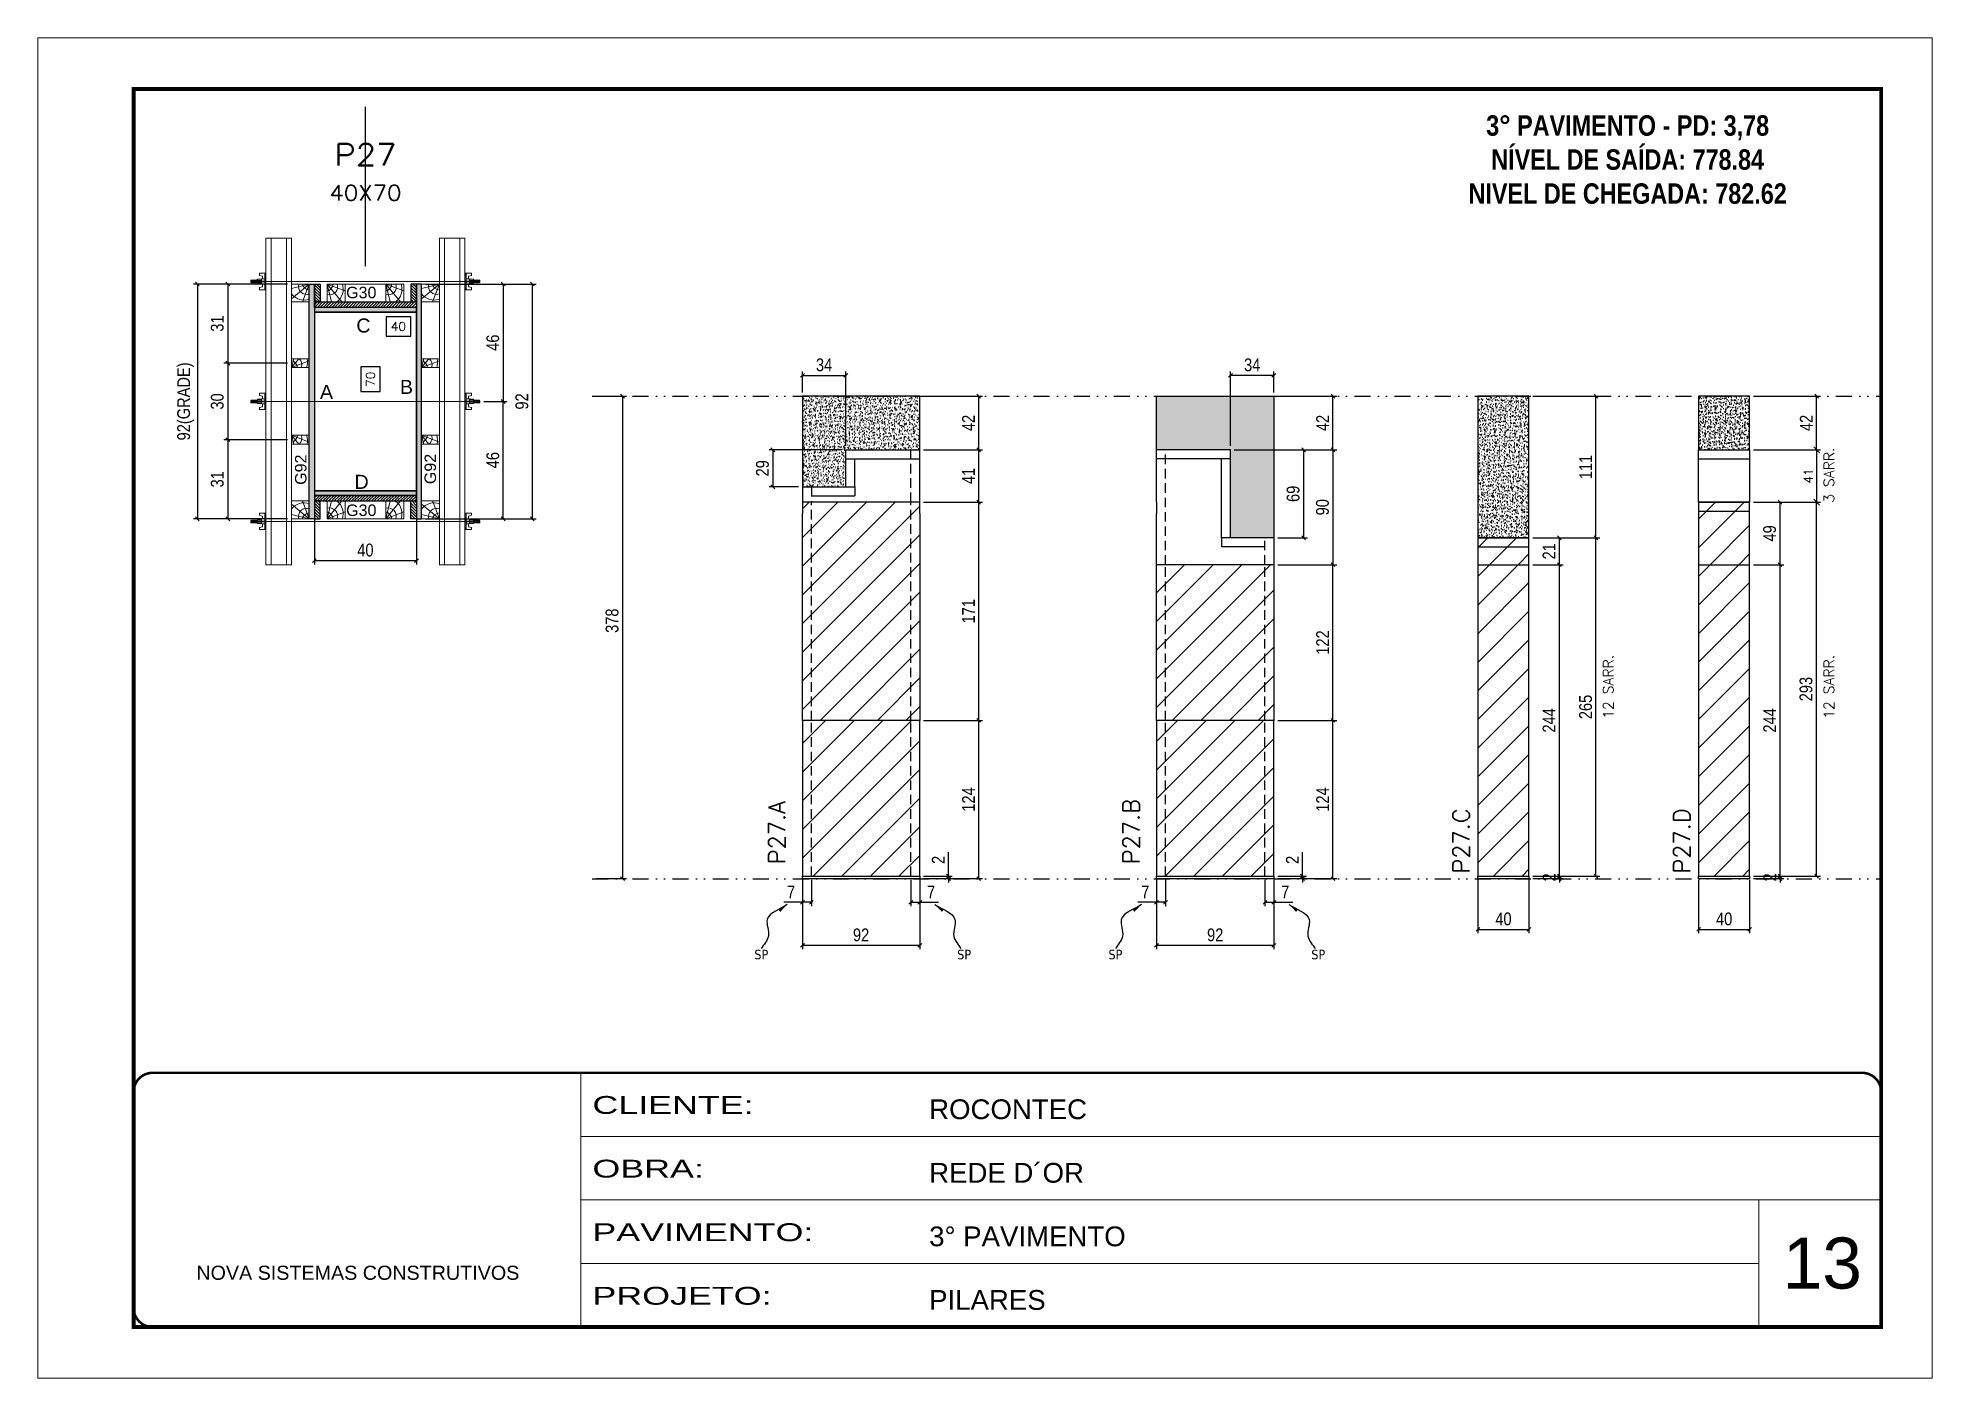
# Model space of a CAD drawing. Extents: x 2949 to 9203, y -16089 to 12527.
# Drawn here: x 2949 to 4434, y 8031 to 9081 of the extents above; entities that cross this region are included whole.
import ezdxf
from ezdxf.enums import TextEntityAlignment as Align

# ---------------------------------------------------------------- set-up
doc = ezdxf.new("R2010")
doc.units = 0
for name, pattern in [('CONTINUO', [0]), ('DASHED', [0.75, 0.5, -0.25]), ('DIVIDE2', [0.625, 0.25, -0.125, 0, -0.125, 0, -0.125]), ('HIDDEN', [0.375, 0.25, -0.125])]:
    doc.linetypes.add(name, pattern=pattern)
for name, color, linetype, lineweight in [('CARIMBO', 255, 'Continuous', 9), ('Folhas', 255, 'Continuous', 9), ('Hachura', 251, 'Continuous', 9), ('Madeira', 126, 'Continuous', 18), ('Perfil Metálico', 224, 'Continuous', 18), ('SARRAFO DE PRESSAO', 251, 'DASHED', 9), ('Texto Seção', 7, 'Continuous', 15)]:
    doc.layers.add(name, color=color, linetype=linetype, lineweight=lineweight)
for name, color, linetype in [('CHAPA', 1, 'Continuous'), ('COTA', 241, 'Continuous'), ('cotas', 4, 'Continuous'), ('MEIO_PONT', 93, 'Continuous'), ('NOMENCLATURA', 7, 'Continuous'), ('Nível', 160, 'Continuous'), ('Painéis', 200, 'Continuous'), ('SARR_2.2x7', 40, 'Continuous'), ('SARRAFO', 251, 'Continuous'), ('Sarrafo de Pressão', 42, 'HIDDEN'), ('texto', 7, 'Continuous'), ('Texto de Titulo', 7, 'Continuous'), ('Texto Qtd Sarr', 242, 'Continuous'), ('TEXTO_GERAL', 7, 'Continuous')]:
    doc.layers.add(name, color=color, linetype=linetype)
doc.styles.add('ARIAL', font='arial.ttf')
doc.styles.add('COTA TECNICA', font='techl___.ttf', dxfattribs={"height": 10})
doc.styles.add('COTA TECNICA 2X', font='techl___.ttf', dxfattribs={"height": 10})
doc.styles.add('COTA TECNICA-50', font='techl___.ttf', dxfattribs={"height": 10})
doc.styles.add('REGUA-120', font='ROMANS.shx', dxfattribs={"height": 15})
doc.styles.add('ROMANC', font='techb___.ttf', dxfattribs={"height": 2.5})
doc.styles.add('ROMANS', font='romans.shx')
doc.styles.add('SANSSERIF', font='sas_____.pfb')
doc.styles.get("Standard").update_dxf_attribs({"font": 'arial.ttf'})
doc.styles.add('Tecnologia', font='')
doc.styles.get('Tecnologia').set_extended_font_data('Forgotten Futurist')
doc.dimstyles.new('COTA PAINEL-50', dxfattribs={"dimtxt": 10, "dimasz": 3, "dimexe": 3, "dimexo": 3, "dimgap": 3, "dimtad": 1, "dimdec": 1, "dimzin": 12, "dimdsep": 46, "dimtxsty": 'COTA TECNICA-50', "dimblk1": 'OBLIQUE', "dimblk2": 'OBLIQUE', "dimsah": 1, "dimcen": 0.9, "dimclrd": 4, "dimclre": 4, "dimclrt": 240, "dimadec": 1, "dimazin": 3, "dimtfac": 1, "dimtdec": 1, "dimtmove": 0, "dimatfit": 3, "dimfxl": 1, "dimtolj": 1, "dimtzin": 12, "dimarcsym": 0})
doc.dimstyles.new('Cota Paínel', dxfattribs={"dimtxt": 7, "dimasz": 5, "dimexe": 3, "dimexo": 3, "dimgap": 3, "dimtad": 1, "dimdec": 1, "dimzin": 12, "dimdsep": 46, "dimtxsty": 'ROMANS', "dimblk": 'ARCHTICK', "dimcen": 0, "dimclrd": 4, "dimclre": 4, "dimclrt": 1, "dimadec": 1, "dimazin": 3, "dimtfac": 1, "dimtdec": 1, "dimtmove": 0, "dimatfit": 3, "dimldrblk": 'OBLIQUE', "dimfxl": 1, "dimtolj": 1, "dimtzin": 12, "dimarcsym": 0})
doc.dimstyles.new('PAINEL', dxfattribs={"dimtxt": 10, "dimasz": 3, "dimexe": 3, "dimexo": 3, "dimgap": 3, "dimtad": 1, "dimdec": 1, "dimzin": 12, "dimdsep": 46, "dimtxsty": 'COTA TECNICA', "dimblk1": 'OBLIQUE', "dimblk2": 'OBLIQUE', "dimsah": 1, "dimcen": 0.9, "dimclrd": 4, "dimclre": 4, "dimclrt": 240, "dimadec": 1, "dimazin": 3, "dimtfac": 1, "dimtdec": 1, "dimtmove": 0, "dimatfit": 3, "dimfxl": 1, "dimtolj": 1, "dimtzin": 12, "dimarcsym": 0})
doc.dimstyles.new('SECAO PILAR', dxfattribs={"dimtxt": 10, "dimasz": 3, "dimexe": 3, "dimexo": 3, "dimgap": 3, "dimtad": 1, "dimdec": 1, "dimlfac": 0.5, "dimzin": 12, "dimdsep": 46, "dimtxsty": 'COTA TECNICA 2X', "dimblk1": 'OBLIQUE', "dimblk2": 'OBLIQUE', "dimsah": 1, "dimcen": 0.9, "dimclrd": 256, "dimclre": 256, "dimclrt": 256, "dimadec": 1, "dimazin": 3, "dimtfac": 1, "dimtdec": 1, "dimtmove": 0, "dimatfit": 3, "dimfxl": 1, "dimtolj": 1, "dimtzin": 12, "dimarcsym": 0})
doc.dimstyles.new('SECÇÃO 2', dxfattribs={"dimtxt": 7, "dimasz": 6, "dimexe": 0.18, "dimexo": 2, "dimgap": -4, "dimtad": 3, "dimdec": 1, "dimlfac": 0.5, "dimzin": 12, "dimdsep": 46, "dimtxsty": 'ROMANS', "dimblk": 'ARCHTICK', "dimcen": 0.09, "dimse1": 1, "dimse2": 1, "dimsd1": 1, "dimsd2": 1, "dimclrd": 180, "dimclre": 5, "dimclrt": 1, "dimadec": 0, "dimazin": 3, "dimtfac": 1, "dimtdec": 1, "dimtofl": 0, "dimtmove": 0, "dimatfit": 3, "dimldrblk": 'ARCHTICK', "dimfxl": 1, "dimtolj": 1, "dimtzin": 0, "dimarcsym": 0})
doc.dimstyles.get("Standard").update_dxf_attribs({"dimtxt": 0.18, "dimasz": 0.18, "dimexe": 0.18, "dimexo": 0.0625, "dimgap": 0.09, "dimtad": 0, "dimtih": 1, "dimtoh": 1, "dimdec": 4, "dimzin": 0, "dimdsep": 46, "dimtxsty": 'Standard', "dimcen": 0.09, "dimadec": 0, "dimazin": 0, "dimtfac": 1, "dimtdec": 4, "dimtofl": 0, "dimtmove": 0, "dimatfit": 3, "dimfxl": 1, "dimtolj": 1, "dimtzin": 0, "dimarcsym": 0})
pattern_1 = [(45, (-126144.807, -22713.47), (-11.2253202, 11.2253202), [])]
pattern_2 = [(45, (-125971.81, -22713.47), (-11.2253202, 11.2253202), [])]

msp = doc.modelspace()

# ---------------------------------------------------------------- texts
at = {"layer": 'CARIMBO', "style": 'ARIAL'}
msp.add_text('13', height=40, dxfattribs=at).set_placement((4316.89, 8101.15))
at = {"layer": 'NOMENCLATURA', "color": 2, "insert": (4195.36, 9047.07), "char_height": 16, "attachment_point": 2, "style": 'ROMANC'}
msp.add_mtext_dynamic_manual_height_columns('\\P3° PAVIMENTO - PD: 3,78\\PNÍVEL DE SAÍDA: 778.84\\PNIVEL DE CHEGADA: 782.62', width=300.2766, gutter_width=1, heights=[0], dxfattribs=at)
at = {"layer": 'texto', "color": 0, "char_height": 7.5, "attachment_point": 5}
for insert in [(3516.15, 8362.8), (3675.17, 8362.8), (3793.78, 8362.8), (3952.8, 8362.8)]:
    msp.add_mtext('{\\fTahoma|b0|i0|c0|p34;\\C4;SP}', dxfattribs=dict(at, insert=insert))
at = {"layer": 'Texto Seção', "linetype": 'Continuous', "style": 'ROMANS'}
for s, p in [('3 SARR.', (4357.14, 8716.8)), ('12 SARR.', (4184.14, 8547.57)), ('12 SARR.', (4357.14, 8547.57))]:
    msp.add_text(s, height=8, rotation=90, dxfattribs=at).set_placement(p)
at = {"layer": 'Texto Seção', "char_height": 13, "width": 285.3299, "attachment_point": 7, "rotation": 90, "style": 'REGUA-120'}
for s, insert in [('P27.A', (3534.92, 8433.54)), ('P27.B', (3812.55, 8433.54)), ('P27.C', (4071.32, 8426.22)), ('P27.D', (4244.32, 8426.22))]:
    msp.add_mtext(s, dxfattribs=dict(at, insert=insert))
at = {"layer": 'TEXTO_GERAL', "style": 'ARIAL'}
for s, p in [('C', (3204.24, 8855.69)), ('A', (3175.29, 8803.63)), ('B', (3238, 8807.55)), ('D', (3202.83, 8733.19))]:
    msp.add_text(s, height=11, dxfattribs=at).set_placement(p, align=Align.MIDDLE_CENTER)
at = {"layer": 'TEXTO_GERAL', "color": 0, "linetype": 'Continuous', "style": 'SANSSERIF'}
for p in [(3155.1, 8730.85), (3256.66, 8731.4)]:
    msp.add_text('G92', height=9, rotation=90, dxfattribs=at).set_placement(p, align=Align.MIDDLE_LEFT)
at = {"layer": 'TEXTO_GERAL', "color": 0, "linetype": 'Continuous', "char_height": 9, "width": 285.3299, "style": 'SANSSERIF'}
for insert, attachment_point in [((3190.68, 8886.04), 1), ((3190.68, 8706.33), 7)]:
    msp.add_mtext('G30', dxfattribs=dict(at, insert=insert, attachment_point=attachment_point))

# ---------------------------------------------------------------- blocks, each defined once
blk = doc.blocks.new('9999999999')
at = {"color": 30, "linetype": 'CONTINUO'}
for p, q in [((98564.6, 34230.2), (98564.6, 34429.4)), ((98564.6, 34379.6), (99584, 34379.6)), ((98564.6, 34329.8), (99488, 34329.8)), ((99584, 34329.8), (99488, 34329.8)), ((99488, 34329.8), (99488, 34230.2)), ((98564.6, 34280), (99488, 34280))]:
    blk.add_line(p, q, dxfattribs=at)
at = {"color": 30, "linetype": 'CONTINUO', "const_width": 2}
blk.add_lwpolyline([(99584, 34230.2), (99584, 34414.4, 0.414214), (99569, 34429.4), (98229, 34429.4, 0.414214), (98214, 34414.4), (98214, 34245.2, 0.414214), (98229, 34230.2), (99584, 34230.2)], format="xyb", dxfattribs=at)
at = {"layer": 'Folhas'}
blk.add_lwpolyline([(98139, 34190.2), (99624, 34190.2), (99624, 35240.2), (98139, 35240.2)], close=True, dxfattribs=at)
at = {"layer": 'Folhas', "color": 30, "const_width": 3}
blk.add_lwpolyline([(98214, 34230.2), (99584, 34230.2), (99584, 35200.2), (98214, 35200.2)], close=True, dxfattribs=at)
at = {"color": 7, "linetype": 'Continuous', "ltscale": 5, "style": 'ARIAL'}
for s, height, p in [('ROCONTEC', 15.48, (98837.7, 34393.1)), ('REDE D´OR', 15.48, (98837.7, 34343.3)), ('3° PAVIMENTO', 15.483, (98837.7, 34293.5)), ('NOVA SISTEMAS CONSTRUTIVOS', 11.059, (98263.2, 34267.2)), ('PILARES', 15.48, (98837.7, 34243.7))]:
    blk.add_text(s, height=height, dxfattribs=at).set_placement(p)
at = {"layer": 'Folhas', "color": 7, "style": 'Tecnologia', "width": 1.5}
for s, p in [('CLIENTE:', (98573.7, 34397.2)), ('OBRA:', (98573.7, 34347.3)), ('PAVIMENTO:', (98573.7, 34297.5)), ('PROJETO:', (98573.7, 34247.7))]:
    blk.add_text(s, height=14, dxfattribs=at).set_placement(p)
blk = doc.blocks.new('titulo1')
at = {"layer": 'Defpoints', "color": 252, "linetype": 'HIDDEN', "ltscale": 2}
blk.add_line((0, 0), (0, 125), dxfattribs=at)
at = {"layer": 'Defpoints', "style": 'ROMANS', "oblique": 15}
blk.add_attdef('FOLHA', text='', height=10, dxfattribs=at).set_placement((0, 15.6), align=Align.MIDDLE_CENTER)
at = {"layer": 'Texto Qtd Sarr', "color": 3, "style": 'ROMANS', "oblique": 15}
for tag, height, p in [('TITULO', 17, (0, 71.4)), ('SEÇÃO', 12, (0, 41.5))]:
    blk.add_attdef(tag, text='', height=height, dxfattribs=at).set_placement(p, align=Align.MIDDLE_CENTER)
blk = doc.blocks.new('_Oblique')
at = {"color": 0, "linetype": 'ByBlock', "lineweight": -2}
blk.add_line((-0.5, -0.5), (0.5, 0.5), dxfattribs=at)
blk = doc.blocks.new('*D367')
at = {"layer": 'cotas', "color": 4, "linetype": 'ByBlock', "lineweight": -2, "transparency": 16777216}
for p, q in [((3386.7, 8800.3), (3410.4, 8800.3)), ((3407.4, 8800.3), (3407.4, 8422.3)), ((3386.7, 8422.3), (3410.4, 8422.3))]:
    blk.add_line(p, q, dxfattribs=at)
at = {"layer": 'Defpoints', "color": 0, "linetype": 'ByBlock', "transparency": 16777216}
for p in [(3383.7, 8800.3), (3383.7, 8422.3), (3407.4, 8422.3)]:
    blk.add_point(p, dxfattribs=at)
at = {"layer": 'cotas', "color": 4, "linetype": 'ByBlock', "lineweight": -2, "transparency": 16777216, "xscale": 3, "yscale": 3, "zscale": 3}
for p, rotation in [((3407.4, 8800.3), 90), ((3407.4, 8422.3), 270)]:
    blk.add_blockref('_Oblique', p, dxfattribs=dict(at, rotation=rotation))
at = {"layer": 'cotas', "color": 240, "linetype": 'ByBlock', "transparency": 16777216, "insert": (3399.2, 8624.4), "char_height": 10, "attachment_point": 5, "rotation": 90, "style": 'COTA TECNICA'}
blk.add_mtext('\\A1;378', dxfattribs=at)
blk = doc.blocks.new('*D346')
at = {"layer": 'COTA', "color": 4, "lineweight": -2, "transparency": 16777216}
for p, q in [((3548.4, 8421.3), (3548.4, 8367.1)), ((3640.4, 8421.3), (3640.4, 8367.1)), ((3548.4, 8370.1), (3640.4, 8370.1))]:
    blk.add_line(p, q, dxfattribs=at)
at = {"layer": 'Defpoints', "color": 0, "transparency": 16777216}
for p in [(3548.4, 8424.3), (3640.4, 8424.3), (3640.4, 8370.1)]:
    blk.add_point(p, dxfattribs=at)
at = {"layer": 'COTA', "color": 4, "lineweight": -2, "transparency": 16777216, "xscale": 3, "yscale": 3, "zscale": 3, "rotation": 180}
blk.add_blockref('_Oblique', (3548.4, 8370.1), dxfattribs=at)
at = {"layer": 'COTA', "color": 4, "lineweight": -2, "transparency": 16777216, "xscale": 3, "yscale": 3, "zscale": 3}
blk.add_blockref('_Oblique', (3640.4, 8370.1), dxfattribs=at)
at = {"layer": 'COTA', "color": 240, "transparency": 16777216, "insert": (3594.4, 8378.2), "char_height": 10, "attachment_point": 5, "style": 'COTA TECNICA'}
blk.add_mtext('\\A1;92', dxfattribs=at)
blk = doc.blocks.new('*D347')
at = {"layer": 'COTA', "color": 4, "lineweight": -2, "transparency": 16777216}
for p, q in [((3643.4, 8800.3), (3689.6, 8800.3)), ((3686.6, 8758.3), (3686.6, 8800.3)), ((3643.4, 8758.3), (3689.6, 8758.3))]:
    blk.add_line(p, q, dxfattribs=at)
at = {"layer": 'Defpoints', "color": 0, "transparency": 16777216}
for p in [(3640.4, 8800.3), (3686.6, 8800.3), (3640.4, 8758.3)]:
    blk.add_point(p, dxfattribs=at)
at = {"layer": 'COTA', "color": 4, "lineweight": -2, "transparency": 16777216, "xscale": 3, "yscale": 3, "zscale": 3}
for p, rotation in [((3686.6, 8800.3), 90), ((3686.6, 8758.3), 270)]:
    blk.add_blockref('_Oblique', p, dxfattribs=dict(at, rotation=rotation))
at = {"layer": 'COTA', "color": 240, "transparency": 16777216, "insert": (3678.6, 8779.3), "char_height": 10, "attachment_point": 5, "rotation": 90, "style": 'COTA TECNICA'}
blk.add_mtext('\\A1;42', dxfattribs=at)
blk = doc.blocks.new('*D348')
at = {"layer": 'COTA', "color": 4, "lineweight": -2, "transparency": 16777216}
for p, q in [((3643.4, 8546.3), (3689.6, 8546.3)), ((3686.6, 8422.3), (3686.6, 8546.3)), ((3643.4, 8422.3), (3689.6, 8422.3))]:
    blk.add_line(p, q, dxfattribs=at)
at = {"layer": 'Defpoints', "color": 0, "transparency": 16777216}
for p in [(3640.4, 8546.3), (3686.6, 8546.3), (3640.4, 8422.3)]:
    blk.add_point(p, dxfattribs=at)
at = {"layer": 'COTA', "color": 4, "lineweight": -2, "transparency": 16777216, "xscale": 3, "yscale": 3, "zscale": 3}
for p, rotation in [((3686.6, 8546.3), 90), ((3686.6, 8422.3), 270)]:
    blk.add_blockref('_Oblique', p, dxfattribs=dict(at, rotation=rotation))
at = {"layer": 'COTA', "color": 240, "transparency": 16777216, "insert": (3678.6, 8484.3), "char_height": 10, "attachment_point": 5, "rotation": 90, "style": 'COTA TECNICA-50'}
blk.add_mtext('\\A1;124', dxfattribs=at)
blk = doc.blocks.new('*D349')
at = {"layer": 'COTA', "color": 4, "lineweight": -2, "transparency": 16777216}
for p, q in [((3662.9, 8424.3), (3662.9, 8443.1)), ((3643.4, 8424.3), (3665.9, 8424.3)), ((3643.4, 8422.3), (3665.9, 8422.3)), ((3662.9, 8422.3), (3662.9, 8424.3)), ((3662.9, 8422.3), (3662.9, 8419.3))]:
    blk.add_line(p, q, dxfattribs=at)
at = {"layer": 'Defpoints', "color": 0, "transparency": 16777216}
for p in [(3640.4, 8424.3), (3640.4, 8422.3), (3662.9, 8422.3)]:
    blk.add_point(p, dxfattribs=at)
at = {"layer": 'COTA', "color": 4, "lineweight": -2, "transparency": 16777216, "xscale": 3, "yscale": 3, "zscale": 3}
for p, rotation in [((3662.9, 8424.3), 270), ((3662.9, 8422.3), 90)]:
    blk.add_blockref('_Oblique', p, dxfattribs=dict(at, rotation=rotation))
at = {"layer": 'COTA', "color": 240, "transparency": 16777216, "insert": (3654.9, 8437), "char_height": 10, "attachment_point": 5, "rotation": 90, "style": 'COTA TECNICA-50'}
blk.add_mtext('\\A1;2', dxfattribs=at)
blk = doc.blocks.new('*D350')
at = {"layer": 'COTA', "color": 4, "lineweight": -2, "transparency": 16777216}
for p, q in [((3555.4, 8421.3), (3555.4, 8400.8)), ((3548.4, 8419.3), (3548.4, 8400.8)), ((3548.4, 8403.8), (3533.7, 8403.8)), ((3555.4, 8403.8), (3548.4, 8403.8))]:
    blk.add_line(p, q, dxfattribs=at)
at = {"layer": 'Defpoints', "color": 0, "transparency": 16777216}
for p in [(3548.4, 8422.3), (3555.4, 8424.3), (3548.4, 8403.8)]:
    blk.add_point(p, dxfattribs=at)
at = {"layer": 'COTA', "color": 4, "lineweight": -2, "transparency": 16777216, "xscale": 3, "yscale": 3, "zscale": 3, "rotation": 180}
blk.add_blockref('_Oblique', (3548.4, 8403.8), dxfattribs=at)
at = {"layer": 'COTA', "color": 4, "lineweight": -2, "transparency": 16777216, "xscale": 3, "yscale": 3, "zscale": 3}
blk.add_blockref('_Oblique', (3555.4, 8403.8), dxfattribs=at)
at = {"layer": 'COTA', "color": 240, "transparency": 16777216, "insert": (3539.5, 8411.9), "char_height": 10, "attachment_point": 5, "style": 'COTA TECNICA-50'}
blk.add_mtext('\\A1;7', dxfattribs=at)
blk = doc.blocks.new('*D351')
at = {"layer": 'COTA', "color": 4, "lineweight": -2, "transparency": 16777216}
for p, q in [((3633.4, 8421.3), (3633.4, 8400.8)), ((3640.4, 8419.3), (3640.4, 8400.8)), ((3633.4, 8403.8), (3640.4, 8403.8)), ((3640.4, 8403.8), (3655.1, 8403.8))]:
    blk.add_line(p, q, dxfattribs=at)
at = {"layer": 'Defpoints', "color": 0, "transparency": 16777216}
for p in [(3633.4, 8424.3), (3640.4, 8422.3), (3640.4, 8403.8)]:
    blk.add_point(p, dxfattribs=at)
at = {"layer": 'COTA', "color": 4, "lineweight": -2, "transparency": 16777216, "xscale": 3, "yscale": 3, "zscale": 3, "rotation": 180}
blk.add_blockref('_Oblique', (3633.4, 8403.8), dxfattribs=at)
at = {"layer": 'COTA', "color": 4, "lineweight": -2, "transparency": 16777216, "xscale": 3, "yscale": 3, "zscale": 3}
blk.add_blockref('_Oblique', (3640.4, 8403.8), dxfattribs=at)
at = {"layer": 'COTA', "color": 240, "transparency": 16777216, "insert": (3649.3, 8411.9), "char_height": 10, "attachment_point": 5, "style": 'COTA TECNICA-50'}
blk.add_mtext('\\A1;7', dxfattribs=at)
blk = doc.blocks.new('*D352')
at = {"layer": 'COTA', "color": 4, "lineweight": -2, "transparency": 16777216}
for p, q in [((4121, 8689.3), (4173.5, 8689.3)), ((4170.5, 8424.3), (4170.5, 8689.3)), ((4121, 8424.3), (4173.5, 8424.3))]:
    blk.add_line(p, q, dxfattribs=at)
at = {"layer": 'Defpoints', "color": 0, "transparency": 16777216}
for p in [(4118, 8689.3), (4170.5, 8689.3), (4118, 8424.3)]:
    blk.add_point(p, dxfattribs=at)
at = {"layer": 'COTA', "color": 4, "lineweight": -2, "transparency": 16777216, "xscale": 3, "yscale": 3, "zscale": 3}
for p, rotation in [((4170.5, 8689.3), 90), ((4170.5, 8424.3), 270)]:
    blk.add_blockref('_Oblique', p, dxfattribs=dict(at, rotation=rotation))
at = {"layer": 'COTA', "color": 240, "transparency": 16777216, "insert": (4162.4, 8556.8), "char_height": 10, "attachment_point": 5, "rotation": 90, "style": 'COTA TECNICA'}
blk.add_mtext('\\A1;265', dxfattribs=at)
blk = doc.blocks.new('*D353')
at = {"layer": 'COTA', "color": 4, "lineweight": -2, "transparency": 16777216}
for p, q in [((4121, 8800.3), (4173.5, 8800.3)), ((4170.5, 8689.3), (4170.5, 8800.3)), ((4121, 8689.3), (4173.5, 8689.3))]:
    blk.add_line(p, q, dxfattribs=at)
at = {"layer": 'Defpoints', "color": 0, "transparency": 16777216}
for p in [(4118, 8800.3), (4170.5, 8800.3), (4118, 8689.3)]:
    blk.add_point(p, dxfattribs=at)
at = {"layer": 'COTA', "color": 4, "lineweight": -2, "transparency": 16777216, "xscale": 3, "yscale": 3, "zscale": 3}
for p, rotation in [((4170.5, 8800.3), 90), ((4170.5, 8689.3), 270)]:
    blk.add_blockref('_Oblique', p, dxfattribs=dict(at, rotation=rotation))
at = {"layer": 'COTA', "color": 240, "transparency": 16777216, "insert": (4162.4, 8744.8), "char_height": 10, "attachment_point": 5, "rotation": 90, "style": 'COTA TECNICA'}
blk.add_mtext('\\A1;111', dxfattribs=at)
blk = doc.blocks.new('*D354')
at = {"layer": 'COTA', "color": 4, "lineweight": -2, "transparency": 16777216}
for p, q in [((4078, 8421.3), (4078, 8379.6)), ((4118, 8421.3), (4118, 8379.6)), ((4078, 8382.6), (4118, 8382.6))]:
    blk.add_line(p, q, dxfattribs=at)
at = {"layer": 'Defpoints', "color": 0, "transparency": 16777216}
for p in [(4078, 8424.3), (4118, 8424.3), (4118, 8382.6)]:
    blk.add_point(p, dxfattribs=at)
at = {"layer": 'COTA', "color": 4, "lineweight": -2, "transparency": 16777216, "xscale": 3, "yscale": 3, "zscale": 3, "rotation": 180}
blk.add_blockref('_Oblique', (4078, 8382.6), dxfattribs=at)
at = {"layer": 'COTA', "color": 4, "lineweight": -2, "transparency": 16777216, "xscale": 3, "yscale": 3, "zscale": 3}
blk.add_blockref('_Oblique', (4118, 8382.6), dxfattribs=at)
at = {"layer": 'COTA', "color": 240, "transparency": 16777216, "insert": (4098, 8390.7), "char_height": 10, "attachment_point": 5, "style": 'COTA TECNICA'}
blk.add_mtext('\\A1;40', dxfattribs=at)
blk = doc.blocks.new('*D355')
at = {"layer": 'COTA', "color": 4, "lineweight": -2, "transparency": 16777216}
for p, q in [((4121, 8424.3), (4144.8, 8424.3)), ((4121, 8422.3), (4144.8, 8422.3)), ((4141.8, 8424.3), (4141.8, 8427.3)), ((4141.8, 8422.3), (4141.8, 8424.3)), ((4141.8, 8422.3), (4141.8, 8419.3))]:
    blk.add_line(p, q, dxfattribs=at)
at = {"layer": 'Defpoints', "color": 0, "transparency": 16777216}
for p in [(4118, 8424.3), (4118, 8422.3), (4141.8, 8424.3)]:
    blk.add_point(p, dxfattribs=at)
at = {"layer": 'COTA', "color": 4, "lineweight": -2, "transparency": 16777216, "xscale": 3, "yscale": 3, "zscale": 3}
for p, rotation in [((4141.8, 8424.3), 270), ((4141.8, 8422.3), 90)]:
    blk.add_blockref('_Oblique', p, dxfattribs=dict(at, rotation=rotation))
at = {"layer": 'COTA', "color": 240, "transparency": 16777216, "insert": (4133.8, 8423.3), "char_height": 10, "attachment_point": 5, "rotation": 90, "style": 'COTA TECNICA-50'}
blk.add_mtext('\\A1;2', dxfattribs=at)
blk = doc.blocks.new('*D356')
at = {"layer": 'COTA', "color": 180, "lineweight": -2, "transparency": 16777216}
for p, q in [((3217.3, 8823.2), (3202.3, 8823.2)), ((3202.3, 8823.2), (3202.3, 8803.9)), ((3217.3, 8803.9), (3217.3, 8823.2)), ((3202.3, 8803.9), (3217.3, 8803.9))]:
    blk.add_line(p, q, dxfattribs=at)
at = {"layer": 'Defpoints', "color": 0, "transparency": 16777216}
for p in [(3165.8, 8866.2), (3165.8, 8726.2), (3221.3, 8726.2)]:
    blk.add_point(p, dxfattribs=at)
at = {"layer": 'COTA', "color": 1, "transparency": 16777216, "insert": (3209.8, 8813.6), "char_height": 7, "attachment_point": 5, "rotation": 90, "style": 'ROMANS'}
blk.add_mtext('\\A1;70', dxfattribs=at)
blk = doc.blocks.new('_ArchTick')
at = {"color": 0, "linetype": 'ByBlock', "const_width": 0.15}
blk.add_lwpolyline([(-0.5, -0.5), (0.5, 0.5)], dxfattribs=at)
blk = doc.blocks.new('*D357')
at = {"layer": 'COTA', "lineweight": -2, "transparency": 16777216}
for p, q in [((3252.8, 8888.2), (3339.6, 8888.2)), ((3336.6, 8888.2), (3336.6, 8704.2)), ((3252.8, 8704.2), (3339.6, 8704.2))]:
    blk.add_line(p, q, dxfattribs=at)
at = {"layer": 'Defpoints', "color": 0, "transparency": 16777216}
for p in [(3249.8, 8888.2), (3249.8, 8704.2), (3336.6, 8704.2)]:
    blk.add_point(p, dxfattribs=at)
at = {"layer": 'COTA', "lineweight": -2, "transparency": 16777216, "xscale": 3, "yscale": 3, "zscale": 3}
for p, rotation in [((3336.6, 8888.2), 90), ((3336.6, 8704.2), 270)]:
    blk.add_blockref('_Oblique', p, dxfattribs=dict(at, rotation=rotation))
at = {"layer": 'COTA', "transparency": 16777216, "insert": (3328.5, 8796.2), "char_height": 10, "attachment_point": 5, "rotation": 90, "style": 'COTA TECNICA 2X'}
blk.add_mtext('\\A1;92', dxfattribs=at)
blk = doc.blocks.new('*D358')
at = {"layer": 'COTA', "lineweight": -2, "transparency": 16777216}
for p, q in [((3286.8, 8888.2), (3316.8, 8888.2)), ((3313.8, 8888.2), (3313.8, 8796.2)), ((3298.6, 8796.2), (3316.8, 8796.2))]:
    blk.add_line(p, q, dxfattribs=at)
at = {"layer": 'Defpoints', "color": 0, "transparency": 16777216}
for p in [(3283.8, 8888.2), (3295.6, 8796.2), (3313.8, 8796.2)]:
    blk.add_point(p, dxfattribs=at)
at = {"layer": 'COTA', "lineweight": -2, "transparency": 16777216, "xscale": 3, "yscale": 3, "zscale": 3}
for p, rotation in [((3313.8, 8888.2), 90), ((3313.8, 8796.2), 270)]:
    blk.add_blockref('_Oblique', p, dxfattribs=dict(at, rotation=rotation))
at = {"layer": 'COTA', "transparency": 16777216, "insert": (3305.7, 8842.2), "char_height": 10, "attachment_point": 5, "rotation": 90, "style": 'COTA TECNICA 2X'}
blk.add_mtext('\\A1;46', dxfattribs=at)
blk = doc.blocks.new('*D359')
at = {"layer": 'COTA', "lineweight": -2, "transparency": 16777216}
for p, q in [((3298.6, 8796.2), (3316.8, 8796.2)), ((3313.8, 8704.2), (3313.8, 8796.2)), ((3286.8, 8704.2), (3316.8, 8704.2))]:
    blk.add_line(p, q, dxfattribs=at)
at = {"layer": 'Defpoints', "color": 0, "transparency": 16777216}
for p in [(3295.6, 8796.2), (3313.8, 8796.2), (3283.8, 8704.2)]:
    blk.add_point(p, dxfattribs=at)
at = {"layer": 'COTA', "lineweight": -2, "transparency": 16777216, "xscale": 3, "yscale": 3, "zscale": 3}
for p, rotation in [((3313.8, 8796.2), 90), ((3313.8, 8704.2), 270)]:
    blk.add_blockref('_Oblique', p, dxfattribs=dict(at, rotation=rotation))
at = {"layer": 'COTA', "transparency": 16777216, "insert": (3305.7, 8750.2), "char_height": 10, "attachment_point": 5, "rotation": 90, "style": 'COTA TECNICA 2X'}
blk.add_mtext('\\A1;46', dxfattribs=at)
blk = doc.blocks.new('*D360')
at = {"layer": 'COTA', "color": 180, "lineweight": -2, "transparency": 16777216}
for p, q in [((3241.3, 8862.4), (3222, 8862.4)), ((3222, 8862.4), (3222, 8847.4)), ((3241.3, 8847.4), (3241.3, 8862.4)), ((3222, 8847.4), (3241.3, 8847.4))]:
    blk.add_line(p, q, dxfattribs=at)
at = {"layer": 'Defpoints', "color": 0, "transparency": 16777216}
for p in [(3165.8, 8866.2), (3245.8, 8866.2), (3245.8, 8843.4)]:
    blk.add_point(p, dxfattribs=at)
at = {"layer": 'COTA', "color": 1, "transparency": 16777216, "insert": (3231.7, 8854.9), "char_height": 7, "attachment_point": 5, "style": 'ROMANS'}
blk.add_mtext('\\A1;40', dxfattribs=at)
blk = doc.blocks.new('PONTALETE')
at = {"layer": 'Madeira'}
for q in [(2.71, 7), (7, 5.76), (7, 1.74)]:
    blk.add_line((0, 0), q, dxfattribs=at)
blk.add_lwpolyline([(0, 0), (7, 0), (7, 7), (0, 7)], close=True, dxfattribs=at)
for centre, radius, start, end in [((2.04, 0.06), 6.23, 37.28179, 109.09128), ((1.09, 0.9), 3.19, 343.60304, 109.98471), ((-0.21, -0.78), 3.09, 14.63219, 86.0383)]:
    blk.add_arc(centre, radius, start, end, dxfattribs=at)
blk = doc.blocks.new('*D361')
at = {"layer": 'COTA', "lineweight": -2, "transparency": 16777216}
for p, q in [((3144.8, 8888.2), (3071.1, 8888.2)), ((3074.1, 8888.2), (3074.1, 8704.2)), ((3144.8, 8704.2), (3071.1, 8704.2))]:
    blk.add_line(p, q, dxfattribs=at)
at = {"layer": 'Defpoints', "color": 0, "transparency": 16777216}
for p in [(3147.8, 8888.2), (3074.1, 8704.2), (3147.8, 8704.2)]:
    blk.add_point(p, dxfattribs=at)
at = {"layer": 'COTA', "lineweight": -2, "transparency": 16777216, "xscale": 3, "yscale": 3, "zscale": 3}
for p, rotation in [((3074.1, 8888.2), 90), ((3074.1, 8704.2), 270)]:
    blk.add_blockref('_Oblique', p, dxfattribs=dict(at, rotation=rotation))
at = {"layer": 'COTA', "transparency": 16777216, "insert": (3064.8, 8796.2), "char_height": 10, "attachment_point": 5, "rotation": 90, "style": 'COTA TECNICA 2X'}
blk.add_mtext('\\A1;92(GRADE)', dxfattribs=at)
blk = doc.blocks.new('MEIO PONTALETE')
at = {"layer": 'Madeira'}
for q in [(2.71, 7), (3.5, 2.88), (3.5, 0.87)]:
    blk.add_line((0, 0), q, dxfattribs=at)
blk.add_lwpolyline([(0, 0), (3.5, 0), (3.5, 7), (0, 7)], close=True, dxfattribs=at)
for centre, radius, start, end in [((2.04, 0.06), 6.23, 76.44987, 109.09128), ((1.09, 0.9), 3.19, 40.90626, 109.98471), ((-0.21, -0.78), 3.09, 14.63219, 86.0383)]:
    blk.add_arc(centre, radius, start, end, dxfattribs=at)
blk = doc.blocks.new('*D362')
at = {"layer": 'COTA', "lineweight": -2, "transparency": 16777216}
for p, q in [((3144.8, 8766.2), (3094.9, 8766.2)), ((3097.9, 8766.2), (3097.9, 8704.2)), ((3144.8, 8704.2), (3094.9, 8704.2))]:
    blk.add_line(p, q, dxfattribs=at)
at = {"layer": 'Defpoints', "color": 0, "transparency": 16777216}
for p in [(3147.8, 8766.2), (3097.9, 8704.2), (3147.8, 8704.2)]:
    blk.add_point(p, dxfattribs=at)
at = {"layer": 'COTA', "lineweight": -2, "transparency": 16777216, "xscale": 3, "yscale": 3, "zscale": 3}
for p, rotation in [((3097.9, 8766.2), 90), ((3097.9, 8704.2), 270)]:
    blk.add_blockref('_Oblique', p, dxfattribs=dict(at, rotation=rotation))
at = {"layer": 'COTA', "transparency": 16777216, "insert": (3089.7, 8735.2), "char_height": 10, "attachment_point": 5, "rotation": 90, "style": 'COTA TECNICA 2X'}
blk.add_mtext('\\A1;31', dxfattribs=at)
blk = doc.blocks.new('C')
at = {"layer": 'Hachura', "color": 0}
for p, q in [((0, 3.22), (0, -3.22)), ((0.45, 3.22), (0, 3.22)), ((0.46, 3.16), (0, 3.16)), ((0.46, 3.05), (0, 3.05)), ((0.46, 2.88), (0, 2.88)), ((0, 2.75), (0, -1.16)), ((0.46, 2.65), (0, 2.65)), ((0.46, 2.23), (0, 2.23)), ((0.46, 1.51), (0, 1.51)), ((0.39, 0.49), (0.17, 0.49)), ((0.45, -3.23), (0.45, 3.22)), ((0.45, 3.22), (2.58, 3.22)), ((1.74, 0.97), (0.45, 0.97)), ((1.45, 0.1), (0.45, 0.1)), ((1.35, 1.94), (1.35, 0.96)), ((2.58, 2.39), (1.47, 2.09)), ((1.74, -0.97), (1.74, 0.97)), ((1.74, 0.97), (1.74, 0.84)), ((1.74, 0.97), (1.74, 0.84)), ((1.74, 0.84), (3.35, 0.84)), ((3.35, 0.45), (1.74, 0.45)), ((2.58, 3.22), (2.58, 2.39)), ((3.32, 0.84), (3.32, -0.84)), ((3.35, 0.84), (3.35, -0.84)), ((3.68, 0.45), (3.35, 0.45)), ((3.84, -0.52), (3.35, 0.45)), ((3.35, 0.06), (3.67, -0.57)), ((3.68, 0.45), (4.16, -0.52)), ((3.72, 0.5), (4.25, -0.57)), ((4.37, -0.55), (3.83, 0.53)), ((4.15, 0.45), (3.93, 0.45)), ((4.42, -0.52), (3.93, 0.45)), ((4.15, 0.45), (4.26, 0.45)), ((4.26, 0.45), (4.74, -0.52)), ((4.3, 0.5), (4.83, -0.57)), ((4.95, -0.55), (4.41, 0.53)), ((4.51, 0.45), (4.84, 0.45)), ((5, -0.52), (4.51, 0.45)), ((4.84, 0.45), (5.32, -0.52)), ((4.88, 0.5), (5.41, -0.57)), ((5.53, -0.55), (4.99, 0.53)), ((5.58, -0.52), (5.09, 0.45)), ((5.42, 0.45), (5.09, 0.45)), ((5.58, -0.52), (5.09, 0.45)), ((5.42, 0.45), (5.74, -0.19)), ((5.46, 0.5), (5.74, -0.07)), ((5.74, 0.19), (5.57, 0.53)), ((5.74, 0.32), (5.68, 0.45)), ((5.68, 0.45), (5.74, 0.45)), ((5.74, 0.45), (5.9, 0.29)), ((5.74, 0.45), (5.74, -0.52)), ((5.9, -0.36), (5.9, 0.29)), ((0.45, 0), (0, 0)), ((0.46, -1.52), (0, -1.52)), ((0.46, -2.23), (0, -2.23)), ((0.46, -2.65), (0, -2.65)), ((0.46, -2.88), (0, -2.88)), ((0.46, -3.05), (0, -3.05)), ((0.46, -3.16), (0, -3.16)), ((0, -3.22), (2.57, -3.22)), ((0.08, -0.48), (0.29, -0.48)), ((0.29, -0.48), (0.4, -0.48)), ((0.45, 0), (0.45, -0.97)), ((0.45, -0.16), (1.45, -0.16)), ((0.45, -0.65), (0.45, -0.32)), ((0.45, -3.23), (0.45, -0.65)), ((0.45, -0.97), (1.74, -0.97)), ((1.35, -1.94), (1.35, -0.97)), ((2.58, -2.39), (1.47, -2.1)), ((3.35, -0.32), (1.74, -0.32)), ((3.35, -0.84), (1.74, -0.84)), ((2.58, -3.23), (2.58, -2.39)), ((3.35, -0.07), (3.58, -0.52)), ((3.35, -0.52), (3.58, -0.52)), ((3.84, -0.52), (4.16, -0.52)), ((4.42, -0.52), (4.74, -0.52)), ((4.63, -0.52), (4.74, -0.52)), ((5, -0.52), (5.32, -0.52)), ((5.58, -0.52), (5.74, -0.52)), ((5.74, -0.52), (5.9, -0.36)), ((5.74, -0.52), (5.74, -0.52))]:
    blk.add_line(p, q, dxfattribs=at)
for centre, radius, start, end in [((1.52, 1.94), 0.161, 104.74356, 180), ((1.44, -0.03), 0.129, 272.69497, 87.30503), ((3.81, 0.39), 0.143, 25.56881, 154.43119), ((4.39, 0.39), 0.143, 25.56881, 154.43119), ((4.97, 0.39), 0.143, 25.56881, 154.43119), ((5.55, 0.39), 0.143, 25.56881, 154.43119), ((0.17, -0.37), 0.174, 221.74404, 317.85924), ((1.52, -1.94), 0.161, 180, 255.25644), ((3.71, -0.4), 0.174, 222.14076, 318.25596), ((4.29, -0.4), 0.174, 222.14076, 318.25596), ((4.87, -0.4), 0.174, 222.14076, 318.25596), ((5.45, -0.4), 0.174, 222.14076, 318.25596), ((5.61, -0.4), 0.174, 317.85924, 318.25596)]:
    blk.add_arc(centre, radius, start, end, dxfattribs=at)
blk = doc.blocks.new('*D363')
at = {"layer": 'COTA', "lineweight": -2, "transparency": 16777216}
for p, q in [((3144.8, 8888.2), (3094.9, 8888.2)), ((3097.9, 8888.2), (3097.9, 8826.2)), ((3144.8, 8826.2), (3094.9, 8826.2))]:
    blk.add_line(p, q, dxfattribs=at)
at = {"layer": 'Defpoints', "color": 0, "transparency": 16777216}
for p in [(3147.8, 8888.2), (3097.9, 8826.2), (3147.8, 8826.2)]:
    blk.add_point(p, dxfattribs=at)
at = {"layer": 'COTA', "lineweight": -2, "transparency": 16777216, "xscale": 3, "yscale": 3, "zscale": 3}
for p, rotation in [((3097.9, 8888.2), 90), ((3097.9, 8826.2), 270)]:
    blk.add_blockref('_Oblique', p, dxfattribs=dict(at, rotation=rotation))
at = {"layer": 'COTA', "transparency": 16777216, "insert": (3089.7, 8857.2), "char_height": 10, "attachment_point": 5, "rotation": 90, "style": 'COTA TECNICA 2X'}
blk.add_mtext('\\A1;31', dxfattribs=at)
blk = doc.blocks.new('*D364')
at = {"layer": 'COTA', "lineweight": -2, "transparency": 16777216}
for p, q in [((3144.8, 8826.2), (3094.9, 8826.2)), ((3097.9, 8826.2), (3097.9, 8766.2)), ((3144.8, 8766.2), (3094.9, 8766.2))]:
    blk.add_line(p, q, dxfattribs=at)
at = {"layer": 'Defpoints', "color": 0, "transparency": 16777216}
for p in [(3147.8, 8826.2), (3097.9, 8766.2), (3147.8, 8766.2)]:
    blk.add_point(p, dxfattribs=at)
at = {"layer": 'COTA', "lineweight": -2, "transparency": 16777216, "xscale": 3, "yscale": 3, "zscale": 3}
for p, rotation in [((3097.9, 8826.2), 90), ((3097.9, 8766.2), 270)]:
    blk.add_blockref('_Oblique', p, dxfattribs=dict(at, rotation=rotation))
at = {"layer": 'COTA', "transparency": 16777216, "insert": (3089.7, 8796.2), "char_height": 10, "attachment_point": 5, "rotation": 90, "style": 'COTA TECNICA 2X'}
blk.add_mtext('\\A1;30', dxfattribs=at)
blk = doc.blocks.new('*D368')
at = {"layer": 'COTA', "lineweight": -2, "transparency": 16777216}
for p, q in [((3165.8, 8719.6), (3165.8, 8668.5)), ((3245.8, 8719.6), (3245.8, 8668.5)), ((3165.8, 8671.5), (3245.8, 8671.5))]:
    blk.add_line(p, q, dxfattribs=at)
at = {"layer": 'Defpoints', "color": 0, "transparency": 16777216}
for p in [(3165.8, 8722.6), (3245.8, 8722.6), (3245.8, 8671.5)]:
    blk.add_point(p, dxfattribs=at)
at = {"layer": 'COTA', "lineweight": -2, "transparency": 16777216, "xscale": 3, "yscale": 3, "zscale": 3, "rotation": 180}
blk.add_blockref('_Oblique', (3165.8, 8671.5), dxfattribs=at)
at = {"layer": 'COTA', "lineweight": -2, "transparency": 16777216, "xscale": 3, "yscale": 3, "zscale": 3}
blk.add_blockref('_Oblique', (3245.8, 8671.5), dxfattribs=at)
at = {"layer": 'COTA', "transparency": 16777216, "insert": (3205.8, 8679.7), "char_height": 10, "attachment_point": 5, "style": 'COTA TECNICA 2X'}
blk.add_mtext('\\A1;40', dxfattribs=at)
blk = doc.blocks.new('*D339')
at = {"layer": 'COTA', "color": 4, "linetype": 'ByBlock', "lineweight": -2, "transparency": 16777216}
for p, q in [((3643.4, 8717.3), (3689.6, 8717.3)), ((3686.6, 8546.3), (3686.6, 8717.3)), ((3643.4, 8546.3), (3689.6, 8546.3))]:
    blk.add_line(p, q, dxfattribs=at)
at = {"layer": 'Defpoints', "color": 0, "linetype": 'ByBlock', "transparency": 16777216}
for p in [(3640.4, 8717.3), (3686.6, 8717.3), (3640.4, 8546.3)]:
    blk.add_point(p, dxfattribs=at)
at = {"layer": 'COTA', "color": 4, "linetype": 'ByBlock', "lineweight": -2, "transparency": 16777216, "xscale": 3, "yscale": 3, "zscale": 3}
for p, rotation in [((3686.6, 8717.3), 90), ((3686.6, 8546.3), 270)]:
    blk.add_blockref('_Oblique', p, dxfattribs=dict(at, rotation=rotation))
at = {"layer": 'COTA', "color": 240, "linetype": 'ByBlock', "transparency": 16777216, "insert": (3678.6, 8631.8), "char_height": 10, "attachment_point": 5, "rotation": 90, "style": 'COTA TECNICA'}
blk.add_mtext('\\A1;171', dxfattribs=at)
blk = doc.blocks.new('*D340')
at = {"layer": 'COTA', "color": 4, "lineweight": -2, "transparency": 16777216}
for p, q in [((3826, 8421.3), (3826, 8367.1)), ((3918, 8421.3), (3918, 8367.1)), ((3826, 8370.1), (3918, 8370.1))]:
    blk.add_line(p, q, dxfattribs=at)
at = {"layer": 'Defpoints', "color": 0, "transparency": 16777216}
for p in [(3826, 8424.3), (3918, 8424.3), (3918, 8370.1)]:
    blk.add_point(p, dxfattribs=at)
at = {"layer": 'COTA', "color": 4, "lineweight": -2, "transparency": 16777216, "xscale": 3, "yscale": 3, "zscale": 3, "rotation": 180}
blk.add_blockref('_Oblique', (3826, 8370.1), dxfattribs=at)
at = {"layer": 'COTA', "color": 4, "lineweight": -2, "transparency": 16777216, "xscale": 3, "yscale": 3, "zscale": 3}
blk.add_blockref('_Oblique', (3918, 8370.1), dxfattribs=at)
at = {"layer": 'COTA', "color": 240, "transparency": 16777216, "insert": (3872, 8378.2), "char_height": 10, "attachment_point": 5, "style": 'COTA TECNICA'}
blk.add_mtext('\\A1;92', dxfattribs=at)
blk = doc.blocks.new('*D341')
at = {"layer": 'COTA', "color": 4, "lineweight": -2, "transparency": 16777216}
for p, q in [((3921, 8546.3), (3967.3, 8546.3)), ((3964.3, 8422.3), (3964.3, 8546.3)), ((3921, 8422.3), (3967.3, 8422.3))]:
    blk.add_line(p, q, dxfattribs=at)
at = {"layer": 'Defpoints', "color": 0, "transparency": 16777216}
for p in [(3918, 8546.3), (3964.3, 8546.3), (3918, 8422.3)]:
    blk.add_point(p, dxfattribs=at)
at = {"layer": 'COTA', "color": 4, "lineweight": -2, "transparency": 16777216, "xscale": 3, "yscale": 3, "zscale": 3}
for p, rotation in [((3964.3, 8546.3), 90), ((3964.3, 8422.3), 270)]:
    blk.add_blockref('_Oblique', p, dxfattribs=dict(at, rotation=rotation))
at = {"layer": 'COTA', "color": 240, "transparency": 16777216, "insert": (3956.2, 8484.3), "char_height": 10, "attachment_point": 5, "rotation": 90, "style": 'COTA TECNICA-50'}
blk.add_mtext('\\A1;124', dxfattribs=at)
blk = doc.blocks.new('*D342')
at = {"layer": 'COTA', "color": 4, "lineweight": -2, "transparency": 16777216}
for p, q in [((3940.5, 8424.3), (3940.5, 8443.1)), ((3921, 8424.3), (3943.5, 8424.3)), ((3921, 8422.3), (3943.5, 8422.3)), ((3940.5, 8422.3), (3940.5, 8424.3)), ((3940.5, 8422.3), (3940.5, 8419.3))]:
    blk.add_line(p, q, dxfattribs=at)
at = {"layer": 'Defpoints', "color": 0, "transparency": 16777216}
for p in [(3918, 8424.3), (3918, 8422.3), (3940.5, 8422.3)]:
    blk.add_point(p, dxfattribs=at)
at = {"layer": 'COTA', "color": 4, "lineweight": -2, "transparency": 16777216, "xscale": 3, "yscale": 3, "zscale": 3}
for p, rotation in [((3940.5, 8424.3), 270), ((3940.5, 8422.3), 90)]:
    blk.add_blockref('_Oblique', p, dxfattribs=dict(at, rotation=rotation))
at = {"layer": 'COTA', "color": 240, "transparency": 16777216, "insert": (3932.5, 8437), "char_height": 10, "attachment_point": 5, "rotation": 90, "style": 'COTA TECNICA-50'}
blk.add_mtext('\\A1;2', dxfattribs=at)
blk = doc.blocks.new('*D343')
at = {"layer": 'COTA', "color": 4, "lineweight": -2, "transparency": 16777216}
for p, q in [((3833, 8421.3), (3833, 8400.8)), ((3826, 8419.3), (3826, 8400.8)), ((3826, 8403.8), (3811.3, 8403.8)), ((3833, 8403.8), (3826, 8403.8))]:
    blk.add_line(p, q, dxfattribs=at)
at = {"layer": 'Defpoints', "color": 0, "transparency": 16777216}
for p in [(3826, 8422.3), (3833, 8424.3), (3826, 8403.8)]:
    blk.add_point(p, dxfattribs=at)
at = {"layer": 'COTA', "color": 4, "lineweight": -2, "transparency": 16777216, "xscale": 3, "yscale": 3, "zscale": 3, "rotation": 180}
blk.add_blockref('_Oblique', (3826, 8403.8), dxfattribs=at)
at = {"layer": 'COTA', "color": 4, "lineweight": -2, "transparency": 16777216, "xscale": 3, "yscale": 3, "zscale": 3}
blk.add_blockref('_Oblique', (3833, 8403.8), dxfattribs=at)
at = {"layer": 'COTA', "color": 240, "transparency": 16777216, "insert": (3817.2, 8411.9), "char_height": 10, "attachment_point": 5, "style": 'COTA TECNICA-50'}
blk.add_mtext('\\A1;7', dxfattribs=at)
blk = doc.blocks.new('*D344')
at = {"layer": 'COTA', "color": 4, "lineweight": -2, "transparency": 16777216}
for p, q in [((3911, 8421.3), (3911, 8400.8)), ((3918, 8419.3), (3918, 8400.8)), ((3911, 8403.8), (3918, 8403.8)), ((3918, 8403.8), (3932.8, 8403.8))]:
    blk.add_line(p, q, dxfattribs=at)
at = {"layer": 'Defpoints', "color": 0, "transparency": 16777216}
for p in [(3911, 8424.3), (3918, 8422.3), (3918, 8403.8)]:
    blk.add_point(p, dxfattribs=at)
at = {"layer": 'COTA', "color": 4, "lineweight": -2, "transparency": 16777216, "xscale": 3, "yscale": 3, "zscale": 3, "rotation": 180}
blk.add_blockref('_Oblique', (3911, 8403.8), dxfattribs=at)
at = {"layer": 'COTA', "color": 4, "lineweight": -2, "transparency": 16777216, "xscale": 3, "yscale": 3, "zscale": 3}
blk.add_blockref('_Oblique', (3918, 8403.8), dxfattribs=at)
at = {"layer": 'COTA', "color": 240, "transparency": 16777216, "insert": (3926.9, 8411.9), "char_height": 10, "attachment_point": 5, "style": 'COTA TECNICA-50'}
blk.add_mtext('\\A1;7', dxfattribs=at)
blk = doc.blocks.new('*D345')
at = {"layer": 'COTA', "color": 4, "linetype": 'ByBlock', "lineweight": -2, "transparency": 16777216}
for p, q in [((3921, 8668.3), (3967.3, 8668.3)), ((3964.3, 8546.3), (3964.3, 8668.3)), ((3921, 8546.3), (3967.3, 8546.3))]:
    blk.add_line(p, q, dxfattribs=at)
at = {"layer": 'Defpoints', "color": 0, "linetype": 'ByBlock', "transparency": 16777216}
for p in [(3918, 8668.3), (3964.3, 8668.3), (3918, 8546.3)]:
    blk.add_point(p, dxfattribs=at)
at = {"layer": 'COTA', "color": 4, "linetype": 'ByBlock', "lineweight": -2, "transparency": 16777216, "xscale": 3, "yscale": 3, "zscale": 3}
for p, rotation in [((3964.3, 8668.3), 90), ((3964.3, 8546.3), 270)]:
    blk.add_blockref('_Oblique', p, dxfattribs=dict(at, rotation=rotation))
at = {"layer": 'COTA', "color": 240, "linetype": 'ByBlock', "transparency": 16777216, "insert": (3956.2, 8607.3), "char_height": 10, "attachment_point": 5, "rotation": 90, "style": 'COTA TECNICA'}
blk.add_mtext('\\A1;122', dxfattribs=at)
blk = doc.blocks.new('*D365')
at = {"layer": 'COTA', "color": 4, "linetype": 'ByBlock', "lineweight": -2, "transparency": 16777216}
for p, q in [((4121, 8668.3), (4144.8, 8668.3)), ((4141.8, 8424.3), (4141.8, 8668.3)), ((4121, 8424.3), (4144.8, 8424.3))]:
    blk.add_line(p, q, dxfattribs=at)
at = {"layer": 'Defpoints', "color": 0, "linetype": 'ByBlock', "transparency": 16777216}
for p in [(4118, 8668.3), (4141.8, 8668.3), (4118, 8424.3)]:
    blk.add_point(p, dxfattribs=at)
at = {"layer": 'COTA', "color": 4, "linetype": 'ByBlock', "lineweight": -2, "transparency": 16777216, "xscale": 3, "yscale": 3, "zscale": 3}
for p, rotation in [((4141.8, 8668.3), 90), ((4141.8, 8424.3), 270)]:
    blk.add_blockref('_Oblique', p, dxfattribs=dict(at, rotation=rotation))
at = {"layer": 'COTA', "color": 240, "linetype": 'ByBlock', "transparency": 16777216, "insert": (4133.7, 8546.3), "char_height": 10, "attachment_point": 5, "rotation": 90, "style": 'COTA TECNICA'}
blk.add_mtext('\\A1;244', dxfattribs=at)
blk = doc.blocks.new('*D366')
at = {"layer": 'COTA', "color": 4, "linetype": 'ByBlock', "lineweight": -2, "transparency": 16777216}
for p, q in [((4121, 8689.3), (4144.8, 8689.3)), ((4141.8, 8668.3), (4141.8, 8689.3)), ((4121, 8668.3), (4144.8, 8668.3))]:
    blk.add_line(p, q, dxfattribs=at)
at = {"layer": 'Defpoints', "color": 0, "linetype": 'ByBlock', "transparency": 16777216}
for p in [(4118, 8689.3), (4141.8, 8689.3), (4118, 8668.3)]:
    blk.add_point(p, dxfattribs=at)
at = {"layer": 'COTA', "color": 4, "linetype": 'ByBlock', "lineweight": -2, "transparency": 16777216, "xscale": 3, "yscale": 3, "zscale": 3}
for p, rotation in [((4141.8, 8689.3), 90), ((4141.8, 8668.3), 270)]:
    blk.add_blockref('_Oblique', p, dxfattribs=dict(at, rotation=rotation))
at = {"layer": 'COTA', "color": 240, "linetype": 'ByBlock', "transparency": 16777216, "insert": (4133.7, 8678.8), "char_height": 10, "attachment_point": 5, "rotation": 90, "style": 'COTA TECNICA'}
blk.add_mtext('\\A1;21', dxfattribs=at)
blk = doc.blocks.new('*D2585')
at = {"layer": 'COTA', "color": 4, "lineweight": -2, "transparency": 16777216}
for p, q in [((3579.4, 8758.3), (3522.2, 8758.3)), ((3525.2, 8758.3), (3525.2, 8729.3)), ((3545.4, 8729.3), (3522.2, 8729.3))]:
    blk.add_line(p, q, dxfattribs=at)
at = {"layer": 'Defpoints', "color": 0, "transparency": 16777216}
for p in [(3582.4, 8758.3), (3525.2, 8729.3), (3548.4, 8729.3)]:
    blk.add_point(p, dxfattribs=at)
at = {"layer": 'COTA', "color": 4, "lineweight": -2, "transparency": 16777216, "xscale": 3, "yscale": 3, "zscale": 3}
for p, rotation in [((3525.2, 8758.3), 90), ((3525.2, 8729.3), 270)]:
    blk.add_blockref('_Oblique', p, dxfattribs=dict(at, rotation=rotation))
at = {"layer": 'COTA', "color": 240, "transparency": 16777216, "insert": (3517.1, 8743.8), "char_height": 10, "attachment_point": 5, "rotation": 90, "style": 'COTA TECNICA-50'}
blk.add_mtext('\\A1;29', dxfattribs=at)
blk = doc.blocks.new('*D2586')
at = {"layer": 'COTA', "color": 4, "lineweight": -2, "transparency": 16777216}
for p, q in [((3548.4, 8803.3), (3548.4, 8819.6)), ((3548.4, 8816.6), (3582.4, 8816.6)), ((3582.4, 8761.3), (3582.4, 8819.6))]:
    blk.add_line(p, q, dxfattribs=at)
at = {"layer": 'Defpoints', "color": 0, "transparency": 16777216}
for p in [(3582.4, 8816.6), (3548.4, 8800.3), (3582.4, 8758.3)]:
    blk.add_point(p, dxfattribs=at)
at = {"layer": 'COTA', "color": 4, "lineweight": -2, "transparency": 16777216, "xscale": 3, "yscale": 3, "zscale": 3, "rotation": 180}
blk.add_blockref('_Oblique', (3548.4, 8816.6), dxfattribs=at)
at = {"layer": 'COTA', "color": 4, "lineweight": -2, "transparency": 16777216, "xscale": 3, "yscale": 3, "zscale": 3}
blk.add_blockref('_Oblique', (3582.4, 8816.6), dxfattribs=at)
at = {"layer": 'COTA', "color": 240, "transparency": 16777216, "insert": (3565.4, 8824.8), "char_height": 10, "attachment_point": 5, "style": 'COTA TECNICA-50'}
blk.add_mtext('\\A1;34', dxfattribs=at)
blk = doc.blocks.new('*D2587')
at = {"layer": 'COTA', "color": 4, "lineweight": -2, "transparency": 16777216}
for p, q in [((3643.4, 8758.3), (3689.6, 8758.3)), ((3686.6, 8717.3), (3686.6, 8758.3)), ((3643.4, 8717.3), (3689.6, 8717.3))]:
    blk.add_line(p, q, dxfattribs=at)
at = {"layer": 'Defpoints', "color": 0, "transparency": 16777216}
for p in [(3640.4, 8758.3), (3686.6, 8758.3), (3640.4, 8717.3)]:
    blk.add_point(p, dxfattribs=at)
at = {"layer": 'COTA', "color": 4, "lineweight": -2, "transparency": 16777216, "xscale": 3, "yscale": 3, "zscale": 3}
for p, rotation in [((3686.6, 8758.3), 90), ((3686.6, 8717.3), 270)]:
    blk.add_blockref('_Oblique', p, dxfattribs=dict(at, rotation=rotation))
at = {"layer": 'COTA', "color": 240, "transparency": 16777216, "insert": (3678.6, 8737.8), "char_height": 10, "attachment_point": 5, "rotation": 90, "style": 'COTA TECNICA-50'}
blk.add_mtext('\\A1;41', dxfattribs=at)
blk = doc.blocks.new('*D2588')
at = {"layer": 'COTA', "color": 4, "lineweight": -2, "transparency": 16777216}
for p, q in [((3921, 8800.3), (3967.3, 8800.3)), ((3964.3, 8758.3), (3964.3, 8800.3)), ((3921, 8758.3), (3967.3, 8758.3))]:
    blk.add_line(p, q, dxfattribs=at)
at = {"layer": 'Defpoints', "color": 0, "transparency": 16777216}
for p in [(3918, 8800.3), (3964.3, 8800.3), (3918, 8758.3)]:
    blk.add_point(p, dxfattribs=at)
at = {"layer": 'COTA', "color": 4, "lineweight": -2, "transparency": 16777216, "xscale": 3, "yscale": 3, "zscale": 3}
for p, rotation in [((3964.3, 8800.3), 90), ((3964.3, 8758.3), 270)]:
    blk.add_blockref('_Oblique', p, dxfattribs=dict(at, rotation=rotation))
at = {"layer": 'COTA', "color": 240, "transparency": 16777216, "insert": (3956.2, 8779.3), "char_height": 10, "attachment_point": 5, "rotation": 90, "style": 'COTA TECNICA'}
blk.add_mtext('\\A1;42', dxfattribs=at)
blk = doc.blocks.new('*D2589')
at = {"layer": 'COTA', "color": 4, "lineweight": -2, "transparency": 16777216}
for p, q in [((3887, 8758.3), (3944.3, 8758.3)), ((3941.3, 8758.3), (3941.3, 8689.3)), ((3921, 8689.3), (3944.3, 8689.3))]:
    blk.add_line(p, q, dxfattribs=at)
at = {"layer": 'Defpoints', "color": 0, "transparency": 16777216}
for p in [(3884, 8758.3), (3918, 8689.3), (3941.3, 8689.3)]:
    blk.add_point(p, dxfattribs=at)
at = {"layer": 'COTA', "color": 4, "lineweight": -2, "transparency": 16777216, "xscale": 3, "yscale": 3, "zscale": 3}
for p, rotation in [((3941.3, 8758.3), 90), ((3941.3, 8689.3), 270)]:
    blk.add_blockref('_Oblique', p, dxfattribs=dict(at, rotation=rotation))
at = {"layer": 'COTA', "color": 240, "transparency": 16777216, "insert": (3933.1, 8723.8), "char_height": 10, "attachment_point": 5, "rotation": 90, "style": 'COTA TECNICA-50'}
blk.add_mtext('\\A1;69', dxfattribs=at)
blk = doc.blocks.new('*D2590')
at = {"layer": 'COTA', "color": 4, "lineweight": -2, "transparency": 16777216}
for p, q in [((3884, 8761.3), (3884, 8819.6)), ((3918, 8816.6), (3884, 8816.6)), ((3918, 8803.3), (3918, 8819.6))]:
    blk.add_line(p, q, dxfattribs=at)
at = {"layer": 'Defpoints', "color": 0, "transparency": 16777216}
for p in [(3884, 8816.6), (3918, 8800.3), (3884, 8758.3)]:
    blk.add_point(p, dxfattribs=at)
at = {"layer": 'COTA', "color": 4, "lineweight": -2, "transparency": 16777216, "xscale": 3, "yscale": 3, "zscale": 3, "rotation": 180}
blk.add_blockref('_Oblique', (3884, 8816.6), dxfattribs=at)
at = {"layer": 'COTA', "color": 4, "lineweight": -2, "transparency": 16777216, "xscale": 3, "yscale": 3, "zscale": 3}
blk.add_blockref('_Oblique', (3918, 8816.6), dxfattribs=at)
at = {"layer": 'COTA', "color": 240, "transparency": 16777216, "insert": (3901, 8824.8), "char_height": 10, "attachment_point": 5, "style": 'COTA TECNICA-50'}
blk.add_mtext('\\A1;34', dxfattribs=at)
blk = doc.blocks.new('*D2591')
at = {"layer": 'COTA', "color": 4, "lineweight": -2, "transparency": 16777216}
for p, q in [((3887, 8758.3), (3967.3, 8758.3)), ((3964.3, 8758.3), (3964.3, 8668.3)), ((3921, 8668.3), (3967.3, 8668.3))]:
    blk.add_line(p, q, dxfattribs=at)
at = {"layer": 'Defpoints', "color": 0, "transparency": 16777216}
for p in [(3884, 8758.3), (3918, 8668.3), (3964.3, 8668.3)]:
    blk.add_point(p, dxfattribs=at)
at = {"layer": 'COTA', "color": 4, "lineweight": -2, "transparency": 16777216, "xscale": 3, "yscale": 3, "zscale": 3}
for p, rotation in [((3964.3, 8758.3), 90), ((3964.3, 8668.3), 270)]:
    blk.add_blockref('_Oblique', p, dxfattribs=dict(at, rotation=rotation))
at = {"layer": 'COTA', "color": 240, "transparency": 16777216, "insert": (3956.1, 8713.3), "char_height": 10, "attachment_point": 5, "rotation": 90, "style": 'COTA TECNICA-50'}
blk.add_mtext('\\A1;90', dxfattribs=at)
blk = doc.blocks.new('*D2592')
at = {"layer": 'COTA', "color": 4, "lineweight": -2, "transparency": 16777216}
for p, q in [((4294, 8717.3), (4346.5, 8717.3)), ((4343.5, 8424.3), (4343.5, 8717.3)), ((4294, 8424.3), (4346.5, 8424.3))]:
    blk.add_line(p, q, dxfattribs=at)
at = {"layer": 'Defpoints', "color": 0, "transparency": 16777216}
for p in [(4291, 8717.3), (4343.5, 8717.3), (4291, 8424.3)]:
    blk.add_point(p, dxfattribs=at)
at = {"layer": 'COTA', "color": 4, "lineweight": -2, "transparency": 16777216, "xscale": 3, "yscale": 3, "zscale": 3}
for p, rotation in [((4343.5, 8717.3), 90), ((4343.5, 8424.3), 270)]:
    blk.add_blockref('_Oblique', p, dxfattribs=dict(at, rotation=rotation))
at = {"layer": 'COTA', "color": 240, "transparency": 16777216, "insert": (4335.2, 8570.8), "char_height": 10, "attachment_point": 5, "rotation": 90, "style": 'COTA TECNICA'}
blk.add_mtext('\\A1;293', dxfattribs=at)
blk = doc.blocks.new('*D2593')
at = {"layer": 'COTA', "color": 4, "lineweight": -2, "transparency": 16777216}
for p, q in [((4294, 8800.3), (4346.5, 8800.3)), ((4343.5, 8758.3), (4343.5, 8800.3)), ((4294, 8758.3), (4346.5, 8758.3))]:
    blk.add_line(p, q, dxfattribs=at)
at = {"layer": 'Defpoints', "color": 0, "transparency": 16777216}
for p in [(4291, 8800.3), (4343.5, 8800.3), (4291, 8758.3)]:
    blk.add_point(p, dxfattribs=at)
at = {"layer": 'COTA', "color": 4, "lineweight": -2, "transparency": 16777216, "xscale": 3, "yscale": 3, "zscale": 3}
for p, rotation in [((4343.5, 8800.3), 90), ((4343.5, 8758.3), 270)]:
    blk.add_blockref('_Oblique', p, dxfattribs=dict(at, rotation=rotation))
at = {"layer": 'COTA', "color": 240, "transparency": 16777216, "insert": (4335.4, 8779.3), "char_height": 10, "attachment_point": 5, "rotation": 90, "style": 'COTA TECNICA'}
blk.add_mtext('\\A1;42', dxfattribs=at)
blk = doc.blocks.new('*D2594')
at = {"layer": 'COTA', "color": 4, "lineweight": -2, "transparency": 16777216}
for p, q in [((4251, 8421.3), (4251, 8379.6)), ((4291, 8421.3), (4291, 8379.6)), ((4251, 8382.6), (4291, 8382.6))]:
    blk.add_line(p, q, dxfattribs=at)
at = {"layer": 'Defpoints', "color": 0, "transparency": 16777216}
for p in [(4251, 8424.3), (4291, 8424.3), (4291, 8382.6)]:
    blk.add_point(p, dxfattribs=at)
at = {"layer": 'COTA', "color": 4, "lineweight": -2, "transparency": 16777216, "xscale": 3, "yscale": 3, "zscale": 3, "rotation": 180}
blk.add_blockref('_Oblique', (4251, 8382.6), dxfattribs=at)
at = {"layer": 'COTA', "color": 4, "lineweight": -2, "transparency": 16777216, "xscale": 3, "yscale": 3, "zscale": 3}
blk.add_blockref('_Oblique', (4291, 8382.6), dxfattribs=at)
at = {"layer": 'COTA', "color": 240, "transparency": 16777216, "insert": (4271, 8390.7), "char_height": 10, "attachment_point": 5, "style": 'COTA TECNICA'}
blk.add_mtext('\\A1;40', dxfattribs=at)
blk = doc.blocks.new('*D2595')
at = {"layer": 'COTA', "color": 4, "lineweight": -2, "transparency": 16777216}
for p, q in [((4294, 8424.3), (4317.8, 8424.3)), ((4294, 8422.3), (4317.8, 8422.3)), ((4314.8, 8424.3), (4314.8, 8427.3)), ((4314.8, 8422.3), (4314.8, 8424.3)), ((4314.8, 8422.3), (4314.8, 8419.3))]:
    blk.add_line(p, q, dxfattribs=at)
at = {"layer": 'Defpoints', "color": 0, "transparency": 16777216}
for p in [(4291, 8424.3), (4291, 8422.3), (4314.8, 8424.3)]:
    blk.add_point(p, dxfattribs=at)
at = {"layer": 'COTA', "color": 4, "lineweight": -2, "transparency": 16777216, "xscale": 3, "yscale": 3, "zscale": 3}
for p, rotation in [((4314.8, 8424.3), 270), ((4314.8, 8422.3), 90)]:
    blk.add_blockref('_Oblique', p, dxfattribs=dict(at, rotation=rotation))
at = {"layer": 'COTA', "color": 240, "transparency": 16777216, "insert": (4306.8, 8423.3), "char_height": 10, "attachment_point": 5, "rotation": 90, "style": 'COTA TECNICA-50'}
blk.add_mtext('\\A1;2', dxfattribs=at)
blk = doc.blocks.new('*D2596')
at = {"layer": 'COTA', "color": 4, "linetype": 'ByBlock', "lineweight": -2, "transparency": 16777216}
for p, q in [((4294, 8668.3), (4317.8, 8668.3)), ((4314.8, 8424.3), (4314.8, 8668.3)), ((4294, 8424.3), (4317.8, 8424.3))]:
    blk.add_line(p, q, dxfattribs=at)
at = {"layer": 'Defpoints', "color": 0, "linetype": 'ByBlock', "transparency": 16777216}
for p in [(4291, 8668.3), (4314.8, 8668.3), (4291, 8424.3)]:
    blk.add_point(p, dxfattribs=at)
at = {"layer": 'COTA', "color": 4, "linetype": 'ByBlock', "lineweight": -2, "transparency": 16777216, "xscale": 3, "yscale": 3, "zscale": 3}
for p, rotation in [((4314.8, 8668.3), 90), ((4314.8, 8424.3), 270)]:
    blk.add_blockref('_Oblique', p, dxfattribs=dict(at, rotation=rotation))
at = {"layer": 'COTA', "color": 240, "linetype": 'ByBlock', "transparency": 16777216, "insert": (4306.7, 8546.3), "char_height": 10, "attachment_point": 5, "rotation": 90, "style": 'COTA TECNICA'}
blk.add_mtext('\\A1;244', dxfattribs=at)
blk = doc.blocks.new('*D2597')
at = {"layer": 'COTA', "color": 4, "linetype": 'ByBlock', "lineweight": -2, "transparency": 16777216}
for p, q in [((4294, 8717.3), (4317.8, 8717.3)), ((4314.8, 8668.3), (4314.8, 8717.3)), ((4294, 8668.3), (4317.8, 8668.3))]:
    blk.add_line(p, q, dxfattribs=at)
at = {"layer": 'Defpoints', "color": 0, "linetype": 'ByBlock', "transparency": 16777216}
for p in [(4291, 8717.3), (4314.8, 8717.3), (4291, 8668.3)]:
    blk.add_point(p, dxfattribs=at)
at = {"layer": 'COTA', "color": 4, "linetype": 'ByBlock', "lineweight": -2, "transparency": 16777216, "xscale": 3, "yscale": 3, "zscale": 3}
for p, rotation in [((4314.8, 8717.3), 90), ((4314.8, 8668.3), 270)]:
    blk.add_blockref('_Oblique', p, dxfattribs=dict(at, rotation=rotation))
at = {"layer": 'COTA', "color": 240, "linetype": 'ByBlock', "transparency": 16777216, "insert": (4306.7, 8692.8), "char_height": 10, "attachment_point": 5, "rotation": 90, "style": 'COTA TECNICA'}
blk.add_mtext('\\A1;49', dxfattribs=at)
blk = doc.blocks.new('*D2598')
at = {"layer": 'COTA', "color": 4, "lineweight": -2, "transparency": 16777216}
for p, q in [((4294, 8758.3), (4346.5, 8758.3)), ((4343.5, 8758.3), (4343.5, 8717.3)), ((4294, 8717.3), (4346.5, 8717.3))]:
    blk.add_line(p, q, dxfattribs=at)
at = {"layer": 'Defpoints', "color": 0, "transparency": 16777216}
for p in [(4291, 8758.3), (4291, 8717.3), (4343.5, 8717.3)]:
    blk.add_point(p, dxfattribs=at)
at = {"layer": 'COTA', "color": 4, "lineweight": -2, "transparency": 16777216, "xscale": 5, "yscale": 5, "zscale": 5}
for p, rotation in [((4343.5, 8758.3), 90), ((4343.5, 8717.3), 270)]:
    blk.add_blockref('_ArchTick', p, dxfattribs=dict(at, rotation=rotation))
at = {"layer": 'COTA', "color": 1, "transparency": 16777216, "insert": (4337, 8737.8), "char_height": 7, "attachment_point": 5, "rotation": 90, "style": 'ROMANS'}
blk.add_mtext('\\A1;41', dxfattribs=at)

# ---------------------------------------------------------------- dimensions: what is measured, and where the dimension line sits
at = {"layer": 'COTA'}
dim = msp.add_linear_dim(base=(3074.05, 8704.19), p1=(3147.83, 8888.19), p2=(3147.83, 8704.19), angle=270, text='<>(GRADE)', dimstyle='SECAO PILAR', dxfattribs=at)
dim.commit()
dim.dimension.update_dxf_attribs({"geometry": '*D361', "text_midpoint": (3064.83, 8796.19)})
for base, p1, p2, angle, dimstyle, picture, middle in [((3097.89, 8826.19), (3147.83, 8888.19), (3147.83, 8826.19), 270, 'SECAO PILAR', '*D363', (3089.67, 8857.19)), ((3336.6, 8704.19), (3249.83, 8888.19), (3249.83, 8704.19), 270, 'SECAO PILAR', '*D357', (3328.52, 8796.19)), ((3313.83, 8796.19), (3283.83, 8888.19), (3295.63, 8796.19), 270, 'SECAO PILAR', '*D358', (3305.73, 8842.19)), ((3097.89, 8766.19), (3147.83, 8826.19), (3147.83, 8766.19), 270, 'SECAO PILAR', '*D364', (3089.67, 8796.19)), ((3884.02, 8816.62), (3918.02, 8800.29), (3884.02, 8758.29), 180, 'COTA PAINEL-50', '*D2590', (3901.02, 8824.84)), ((3313.83, 8796.19), (3283.83, 8704.19), (3295.63, 8796.19), 90, 'SECAO PILAR', '*D359', (3305.73, 8750.19)), ((3097.89, 8704.19), (3147.83, 8766.19), (3147.83, 8704.19), 270, 'SECAO PILAR', '*D362', (3089.67, 8735.19)), ((3525.16, 8729.29), (3582.39, 8758.29), (3548.39, 8729.29), 90, 'COTA PAINEL-50', '*D2585', (3517.07, 8743.79)), ((3686.63, 8758.29), (3640.39, 8717.29), (3640.39, 8758.29), 90, 'COTA PAINEL-50', '*D2587', (3678.56, 8737.79)), ((3941.26, 8689.29), (3884.02, 8758.29), (3918.02, 8689.29), 90, 'COTA PAINEL-50', '*D2589', (3933.13, 8723.79)), ((3964.26, 8668.29), (3884.02, 8758.29), (3918.02, 8668.29), 90, 'COTA PAINEL-50', '*D2591', (3956.13, 8713.29)), ((4343.46, 8717.27), (4290.97, 8758.27), (4290.97, 8717.27), 90, 'Cota Paínel', '*D2598', (4336.96, 8737.77)), ((3686.63, 8546.29), (3640.39, 8422.29), (3640.39, 8546.29), 90, 'COTA PAINEL-50', '*D348', (3678.56, 8484.29)), ((3964.26, 8546.29), (3918.02, 8422.29), (3918.02, 8546.29), 90, 'COTA PAINEL-50', '*D341', (3956.19, 8484.29)), ((3548.39, 8403.78), (3555.39, 8424.29), (3548.39, 8422.29), 180, 'COTA PAINEL-50', '*D350', (3539.53, 8411.86)), ((3826.02, 8403.78), (3833.02, 8424.29), (3826.02, 8422.29), 180, 'COTA PAINEL-50', '*D343', (3817.16, 8411.86))]:
    dim = msp.add_linear_dim(base=base, p1=p1, p2=p2, angle=angle, dimstyle=dimstyle, dxfattribs=at)
    dim.commit()
    dim.dimension.update_dxf_attribs({"geometry": picture, "text_midpoint": middle})
for base, p1, p2, angle, dimstyle, picture, middle in [((3221.34, 8726.19), (3165.83, 8866.19), (3165.83, 8726.19), 270, 'SECÇÃO 2', '*D356', (3221.34, 8813.56)), ((3662.92, 8422.29), (3640.39, 8424.29), (3640.39, 8422.29), 90, 'COTA PAINEL-50', '*D349', (3662.92, 8437.04)), ((3940.55, 8422.29), (3918.02, 8424.29), (3918.02, 8422.29), 90, 'COTA PAINEL-50', '*D342', (3940.55, 8437.04)), ((4141.79, 8424.29), (4117.97, 8422.29), (4117.97, 8424.29), 90, 'COTA PAINEL-50', '*D355', (4141.79, 8423.29)), ((4314.78, 8424.29), (4290.97, 8422.29), (4290.97, 8424.29), 90, 'COTA PAINEL-50', '*D2595', (4314.78, 8423.29))]:
    dim = msp.add_linear_dim(base=base, p1=p1, p2=p2, angle=angle, dimstyle=dimstyle, dxfattribs=at)
    dim.commit()
    dim.dimension.update_dxf_attribs({"geometry": picture, "text_midpoint": middle, "dimtype": 160})
dim = msp.add_linear_dim(base=(3245.83, 8843.39), p1=(3165.83, 8866.19), p2=(3245.83, 8866.19), dimstyle='SECÇÃO 2', dxfattribs=at)
dim.commit()
dim.dimension.update_dxf_attribs({"geometry": '*D360', "text_midpoint": (3231.66, 8843.39), "dimtype": 160})
for base, p1, p2, dimstyle, picture, middle in [((3582.39, 8816.62), (3548.39, 8800.29), (3582.39, 8758.29), 'COTA PAINEL-50', '*D2586', (3565.39, 8824.84)), ((3245.83, 8671.55), (3165.83, 8722.59), (3245.83, 8722.59), 'SECAO PILAR', '*D368', (3205.83, 8679.65)), ((3640.39, 8403.78), (3633.39, 8424.29), (3640.39, 8422.29), 'COTA PAINEL-50', '*D351', (3649.26, 8411.86)), ((3918.02, 8403.78), (3911.02, 8424.29), (3918.02, 8422.29), 'COTA PAINEL-50', '*D344', (3926.89, 8411.86))]:
    dim = msp.add_linear_dim(base=base, p1=p1, p2=p2, dimstyle=dimstyle, dxfattribs=at)
    dim.commit()
    dim.dimension.update_dxf_attribs({"geometry": picture, "text_midpoint": middle})
for base, p1, p2, picture, middle in [((3686.63, 8800.29), (3640.39, 8758.29), (3640.39, 8800.29), '*D347', (3678.56, 8779.29)), ((3964.26, 8800.29), (3918.02, 8758.29), (3918.02, 8800.29), '*D2588', (3956.19, 8779.29)), ((4170.46, 8800.29), (4117.97, 8689.27), (4117.97, 8800.29), '*D353', (4162.4, 8744.78)), ((4343.46, 8800.29), (4290.97, 8758.27), (4290.97, 8800.29), '*D2593', (4335.38, 8779.28)), ((4343.46, 8717.27), (4290.97, 8424.29), (4290.97, 8717.27), '*D2592', (4335.21, 8570.78)), ((4170.46, 8689.27), (4117.97, 8424.29), (4117.97, 8689.27), '*D352', (4162.35, 8556.78))]:
    dim = msp.add_linear_dim(base=base, p1=p1, p2=p2, angle=90, dimstyle='PAINEL', override={"dimarcsym": 2}, dxfattribs=at)
    dim.commit()
    dim.dimension.update_dxf_attribs({"geometry": picture, "text_midpoint": middle})
at = {"layer": 'COTA', "linetype": 'ByBlock'}
for base, p1, p2, picture, middle in [((3686.63, 8717.29), (3640.39, 8546.29), (3640.39, 8717.29), '*D339', (3678.56, 8631.79)), ((3964.26, 8668.29), (3918.02, 8546.29), (3918.02, 8668.29), '*D345', (3956.2, 8607.29)), ((4141.79, 8668.29), (4117.97, 8424.29), (4117.97, 8668.29), '*D365', (4133.71, 8546.29)), ((4314.78, 8668.29), (4290.97, 8424.29), (4290.97, 8668.29), '*D2596', (4306.71, 8546.29))]:
    dim = msp.add_linear_dim(base=base, p1=p1, p2=p2, angle=90, dimstyle='PAINEL', dxfattribs=at)
    dim.commit()
    dim.dimension.update_dxf_attribs({"geometry": picture, "text_midpoint": middle})
for base, p1, p2, picture, middle in [((4314.78, 8717.27), (4290.97, 8668.29), (4290.97, 8717.27), '*D2597', (4306.68, 8692.78)), ((4141.79, 8689.27), (4117.97, 8668.29), (4117.97, 8689.27), '*D366', (4133.73, 8678.78))]:
    dim = msp.add_linear_dim(base=base, p1=p1, p2=p2, angle=90, dimstyle='PAINEL', override={"dimtmove": 1}, dxfattribs=at)
    dim.commit()
    dim.dimension.update_dxf_attribs({"geometry": picture, "text_midpoint": middle})
at = {"layer": 'COTA'}
for base, p1, p2, picture, middle in [((3640.39, 8370.12), (3548.39, 8424.29), (3640.39, 8424.29), '*D346', (3594.39, 8378.2)), ((3918.02, 8370.12), (3826.02, 8424.29), (3918.02, 8424.29), '*D340', (3872.02, 8378.2)), ((4117.97, 8382.56), (4077.97, 8424.29), (4117.97, 8424.29), '*D354', (4097.97, 8390.67)), ((4290.97, 8382.56), (4250.97, 8424.29), (4290.97, 8424.29), '*D2594', (4270.97, 8390.67))]:
    dim = msp.add_linear_dim(base=base, p1=p1, p2=p2, dimstyle='PAINEL', override={"dimarcsym": 2}, dxfattribs=at)
    dim.commit()
    dim.dimension.update_dxf_attribs({"geometry": picture, "text_midpoint": middle})
at = {"layer": 'cotas', "linetype": 'ByBlock'}
dim = msp.add_linear_dim(base=(3407.41, 8422.29), p1=(3383.69, 8800.29), p2=(3383.69, 8422.29), angle=90, dimstyle='PAINEL', dxfattribs=at)
dim.commit()
dim.dimension.update_dxf_attribs({"geometry": '*D367', "text_midpoint": (3407.41, 8624.45), "dimtype": 160})

# ---------------------------------------------------------------- hatches: boundary and pattern name
at = {"layer": 'COTA', "linetype": 'ByBlock'}
h = msp.add_hatch(dxfattribs=at)
h.set_pattern_fill('AR-CONC', color=256, scale=0.03)
h.paths.add_polyline_path([(3640.39, 8800.29), (3548.39, 8800.29), (3548.39, 8729.29), (3582.39, 8729.29), (3582.39, 8758.29), (3640.39, 8758.29)])
h = msp.add_hatch(dxfattribs=at)
h.set_pattern_fill('AR-CONC', color=256, scale=0.03)
h.set_pattern_definition([(50, (277.63, 0), (5.46554, -0.4781726), [0.5715, -6.2865]), (355, (277.63, 0), (-1.0573026, 5.7317054), [0.4572, -5.0292175]), (100.451445, (278.0856, -0.04), (4.4082374, 5.2535326), [0.4857003, -5.3427073]), (46.1842, (277.63, 1.524), (8.132371, -1.26127), [0.85725, -9.42975]), (96.63556, (278.308, 1.419), (7.122124, 7.422784), [0.728551, -8.014068]), (351.18415, (277.63, 1.524), (7.122124, 7.422784), [0.685799, -7.543792]), (21, (278.392, 1.143), (4.5484317, -3.067956), [0.5715, -6.2865]), (326, (278.392, 1.143), (1.854061, 5.525639), [0.4572, -5.0292]), (71.451445, (278.771, 0.8873), (6.4024926, 2.457683), [0.4857003, -5.342698]), (37.5, (277.6302, 0), (0.0926581, 2.53665117), [0, -4.96824, 0, -5.1054, 0, -5.04825]), (7.5, (277.6302, 0), (2.0045899, 3.00541724), [0, -2.91084, 0, -4.85394, 0, -1.92405]), (327.5, (275.931, 0), (4.06771786, -0.1718623), [0, -1.905, 0, -5.9436, 0, -7.8867]), (317.5, (275.169, 0), (4.4438754, 0.7627947), [0, -2.4765, 0, -3.94716, 0, -5.6007])])
h.paths.add_polyline_path([(3826.02, 8800.29), (3918.02, 8800.29), (3918.02, 8689.29), (3884.02, 8689.29), (3884.02, 8758.29), (3826.02, 8758.29)])
h = msp.add_hatch(dxfattribs=at)
h.set_pattern_fill('AR-CONC', color=256, scale=0.03)
h.set_pattern_definition([(50, (-127536.056, -18072.97), (5.46554007, -0.47817257), [0.5715, -6.2865]), (355, (-127536.056, -18072.97), (-1.05730264, 5.73170536), [0.4572, -5.02921753]), (100.4514447, (-127535.6007, -18073.01), (4.40823741, 5.25353256), [0.48570026, -5.34270734]), (46.1842, (-127536.056, -18071.446), (8.13237123, -1.26126984), [0.85725, -9.42975]), (96.6355576, (-127535.3784, -18071.551), (7.122124, 7.42278374), [0.7285507, -8.01406824]), (351.184151, (-127536.056, -18071.446), (7.122124, 7.42278374), [0.685799, -7.54379196]), (21, (-127535.294, -18071.827), (4.54843174, -3.06795595), [0.5715, -6.2865]), (326, (-127535.294, -18071.827), (1.85406085, 5.52563898), [0.4572, -5.0292]), (71.451445, (-127534.915, -18072.083), (6.40249258, 2.45768307), [0.48570026, -5.34269813]), (37.5, (-127536.0561, -18072.97), (0.092658098, 2.536651166), [0, -4.96824, 0, -5.1054, 0, -5.04825]), (7.5, (-127536.056, -18072.97), (2.004589875, 3.005417245), [0, -2.91084, 0, -4.85394, 0, -1.92405]), (327.5, (-127537.7554, -18072.97), (4.067717855, -0.17186232), [0, -1.905, 0, -5.9436, 0, -7.8867]), (317.5, (-127538.5174, -18072.97), (4.44387544, 0.76279473), [0, -2.4765, 0, -3.94716, 0, -5.6007])])
h.paths.add_polyline_path([(4077.97, 8689.27), (4117.97, 8689.27), (4117.97, 8800.29), (4077.97, 8800.29)])
h = msp.add_hatch(dxfattribs=at)
h.set_pattern_fill('AR-CONC', color=256, scale=0.03)
h.set_pattern_definition([(50, (-127363.0593, -18054.97), (5.46554007, -0.47817257), [0.5715, -6.2865]), (355, (-127363.0593, -18054.97), (-1.05730264, 5.73170536), [0.4572, -5.02921753]), (100.4514447, (-127362.604, -18055.01), (4.40823741, 5.25353256), [0.48570026, -5.34270734]), (46.1842, (-127363.059, -18053.446), (8.13237123, -1.26126984), [0.85725, -9.42975]), (96.6355576, (-127362.382, -18053.551), (7.122124, 7.42278374), [0.7285507, -8.01406824]), (351.184151, (-127363.059, -18053.446), (7.122124, 7.42278374), [0.685799, -7.54379196]), (21, (-127362.2973, -18053.827), (4.54843174, -3.06795595), [0.5715, -6.2865]), (326, (-127362.2973, -18053.827), (1.85406085, 5.52563898), [0.4572, -5.0292]), (71.451445, (-127361.9183, -18054.083), (6.40249258, 2.45768307), [0.48570026, -5.34269813]), (37.5, (-127363.0593, -18054.97), (0.092658098, 2.536651166), [0, -4.96824, 0, -5.1054, 0, -5.04825]), (7.5, (-127363.0593, -18054.97), (2.004589875, 3.005417245), [0, -2.91084, 0, -4.85394, 0, -1.92405]), (327.5, (-127364.7586, -18054.97), (4.067717855, -0.17186232), [0, -1.905, 0, -5.9436, 0, -7.8867]), (317.5, (-127365.5206, -18054.97), (4.44387544, 0.76279473), [0, -2.4765, 0, -3.94716, 0, -5.6007])])
h.paths.add_polyline_path([(4250.97, 8758.29), (4290.97, 8758.29), (4290.97, 8800.29), (4250.97, 8800.29)])
at = {"layer": 'Hachura'}
h = msp.add_hatch(color=256, dxfattribs=at)
h.dxf.hatch_style = 1
h.paths.add_polyline_path([(3165.83, 8704.19), (3161.83, 8704.19), (3161.83, 8888.19), (3165.83, 8888.19)])
h = msp.add_hatch(color=256, dxfattribs=at)
h.dxf.hatch_style = 1
h.paths.add_polyline_path([(3165.83, 8704.19), (3161.83, 8704.19), (3161.83, 8888.19), (3165.83, 8888.19)])
h = msp.add_hatch(dxfattribs=at)
h.set_pattern_fill('ANSI31', color=256, scale=0.5, angle=90, style=0)
h.set_pattern_definition([(135, (-19725.5793, 18012.1393), (-1.12253202, -1.12253202), [])])
h.paths.add_polyline_path([(3165.83, 8874.19), (3170.23, 8874.19), (3170.23, 8888.19), (3165.83, 8888.19)])
h = msp.add_hatch(dxfattribs=at)
h.set_pattern_fill('ANSI31', color=256, scale=0.5, angle=90, style=0)
h.set_pattern_definition([(135, (-19683.5793, 18012.1393), (-1.12253202, -1.12253202), [])])
h.paths.add_polyline_path([(3245.83, 8874.19), (3241.43, 8874.19), (3241.43, 8888.19), (3245.83, 8888.19)])
h = msp.add_hatch(color=256, dxfattribs=at)
h.dxf.hatch_style = 1
h.paths.add_polyline_path([(3245.83, 8704.19), (3249.83, 8704.19), (3249.83, 8888.19), (3245.83, 8888.19)])
h = msp.add_hatch(color=256, dxfattribs=at)
h.dxf.hatch_style = 1
h.paths.add_polyline_path([(3245.83, 8704.19), (3249.83, 8704.19), (3249.83, 8888.19), (3245.83, 8888.19)])
h = msp.add_hatch(dxfattribs=at)
h.set_pattern_fill('ANSI31', color=256, scale=0.5, style=0)
h.set_pattern_definition([(45, (12339.7807, 31799.1956), (-1.12253202, 1.12253202), [])])
h.paths.add_polyline_path([(3245.83, 8869.79), (3245.83, 8874.19), (3165.83, 8874.19), (3165.83, 8869.79)])
h = msp.add_hatch(color=256, dxfattribs=at)
h.dxf.hatch_style = 1
h.paths.add_polyline_path([(3165.83, 8869.79), (3165.83, 8866.19), (3245.83, 8866.19), (3245.83, 8869.79)])
h = msp.add_hatch(color=256, dxfattribs=at)
h.dxf.hatch_style = 1
h.paths.add_polyline_path([(3165.83, 8869.79), (3165.83, 8866.19), (3245.83, 8866.19), (3245.83, 8869.79)])
h = msp.add_hatch(color=256, dxfattribs=at)
h.dxf.hatch_style = 1
h.paths.add_polyline_path([(3165.83, 8726.19), (3165.83, 8722.59), (3245.83, 8722.59), (3245.83, 8726.19)])
h = msp.add_hatch(color=256, dxfattribs=at)
h.dxf.hatch_style = 1
h.paths.add_polyline_path([(3165.83, 8726.19), (3165.83, 8722.59), (3245.83, 8722.59), (3245.83, 8726.19)])
h = msp.add_hatch(dxfattribs=at)
h.set_pattern_fill('ANSI31', color=256, scale=0.5, style=0)
h.set_pattern_definition([(45, (12339.7807, 31825.1956), (-1.12253202, 1.12253202), [])])
h.paths.add_polyline_path([(3245.83, 8722.59), (3245.83, 8718.19), (3165.83, 8718.19), (3165.83, 8722.59)])
h = msp.add_hatch(dxfattribs=at)
h.set_pattern_fill('ANSI31', color=256, scale=0.5, angle=90, style=0)
h.set_pattern_definition([(135, (-19725.5793, 18207.1393), (-1.12253202, -1.12253202), [])])
h.paths.add_polyline_path([(3165.83, 8718.19), (3170.23, 8718.19), (3170.23, 8704.19), (3165.83, 8704.19)])
h = msp.add_hatch(dxfattribs=at)
h.set_pattern_fill('ANSI31', color=256, scale=0.5, angle=90, style=0)
h.set_pattern_definition([(135, (-19683.5793, 18207.1393), (-1.12253202, -1.12253202), [])])
h.paths.add_polyline_path([(3245.83, 8718.19), (3241.43, 8718.19), (3241.43, 8704.19), (3245.83, 8704.19)])
at = {"layer": 'Hachura', "linetype": 'ByBlock'}
h = msp.add_hatch(dxfattribs=at)
h.set_pattern_fill('ANSI31', color=256, scale=5)
h.paths.add_polyline_path([(3548.39, 8717.29), (3548.39, 8708.29), (3548.39, 8546.29), (3640.39, 8546.29), (3640.39, 8708.29), (3640.39, 8717.29)])
h = msp.add_hatch(dxfattribs=at)
h.set_pattern_fill('ANSI31', color=256, scale=5)
h.set_pattern_definition(pattern_2)
h.paths.add_polyline_path([(4290.97, 8717.27), (4250.97, 8717.27), (4250.97, 8668.29), (4290.97, 8668.29)])
h = msp.add_hatch(dxfattribs=at)
h.set_pattern_fill('ANSI31', color=256, scale=5)
h.set_pattern_definition(pattern_1)
h.paths.add_polyline_path([(4117.97, 8689.27), (4077.97, 8689.27), (4077.97, 8668.29), (4117.97, 8668.29)])
h = msp.add_hatch(dxfattribs=at)
h.set_pattern_fill('ANSI31', color=256, scale=5)
h.set_pattern_definition([(45, (-38.241, 0), (-11.22532, 11.22532), [])])
h.paths.add_polyline_path([(3826.02, 8546.29), (3918.02, 8546.29), (3918.02, 8668.29), (3826.02, 8668.29)])
h = msp.add_hatch(dxfattribs=at)
h.set_pattern_fill('ANSI31', color=256, scale=5)
h.set_pattern_definition(pattern_1)
h.paths.add_polyline_path([(4117.97, 8668.29), (4077.97, 8668.29), (4077.97, 8424.29), (4117.97, 8424.29)])
h = msp.add_hatch(dxfattribs=at)
h.set_pattern_fill('ANSI31', color=256, scale=5)
h.set_pattern_definition(pattern_2)
h.paths.add_polyline_path([(4290.97, 8668.29), (4250.97, 8668.29), (4250.97, 8424.29), (4290.97, 8424.29)])
h = msp.add_hatch(dxfattribs=at)
h.set_pattern_fill('ANSI31', color=256, scale=5)
h.set_pattern_definition([(45, (-126071.967, -22713.47), (-11.2253202, 11.2253202), [])])
h.paths.add_polyline_path([(3640.39, 8546.29), (3548.39, 8546.29), (3548.39, 8424.29), (3640.39, 8424.29)])
h = msp.add_hatch(dxfattribs=at)
h.set_pattern_fill('ANSI31', color=256, scale=5)
h.set_pattern_definition([(45, (-126110.208, -22713.47), (-11.2253202, 11.2253202), [])])
h.paths.add_polyline_path([(3918.02, 8546.29), (3826.02, 8546.29), (3826.02, 8424.29), (3918.02, 8424.29)])

# ---------------------------------------------------------------- linework, layer by layer
at = {"layer": 'CHAPA'}
for points in [[(3165.83, 8704.19), (3161.83, 8704.19), (3161.83, 8888.19), (3165.83, 8888.19)], [(3165.83, 8704.19), (3161.83, 8704.19), (3161.83, 8888.19), (3165.83, 8888.19)], [(3245.83, 8704.19), (3249.83, 8704.19), (3249.83, 8888.19), (3245.83, 8888.19)], [(3245.83, 8704.19), (3249.83, 8704.19), (3249.83, 8888.19), (3245.83, 8888.19)], [(3165.83, 8869.79), (3165.83, 8866.19), (3245.83, 8866.19), (3245.83, 8869.79)], [(3165.83, 8869.79), (3165.83, 8866.19), (3245.83, 8866.19), (3245.83, 8869.79)], [(3165.83, 8726.19), (3165.83, 8722.59), (3245.83, 8722.59), (3245.83, 8726.19)], [(3165.83, 8726.19), (3165.83, 8722.59), (3245.83, 8722.59), (3245.83, 8726.19)]]:
    msp.add_lwpolyline(points, close=True, dxfattribs=at)
at = {"layer": 'COTA', "linetype": 'ByBlock'}
for points in [[(3582.39, 8758.29), (3640.39, 8758.29), (3640.39, 8800.29), (3548.39, 8800.29), (3548.39, 8729.29)], [(3884.02, 8758.29), (3826.02, 8758.29), (3826.02, 8800.29), (3918.02, 8800.29), (3918.02, 8689.29)]]:
    msp.add_lwpolyline(points, dxfattribs=at)
for points in [[(4077.97, 8689.27), (4117.97, 8689.27), (4117.97, 8800.29), (4077.97, 8800.29)], [(4250.97, 8758.27), (4290.97, 8758.27), (4290.97, 8800.29), (4250.97, 8800.29)]]:
    msp.add_lwpolyline(points, close=True, dxfattribs=at)
at = {"layer": 'Hachura'}
for p, q in [((3117.03, 8890.19), (3290.83, 8890.2)), ((3117.03, 8796.19), (3290.83, 8796.18)), ((3117.03, 8702.19), (3290.83, 8702.18))]:
    msp.add_line(p, q, dxfattribs=at)
at = {"layer": 'Madeira'}
for points in [[(3161.83, 8704.19), (3147.83, 8704.19), (3147.83, 8888.19), (3161.83, 8888.19)], [(3175.83, 8888.19), (3175.83, 8874.19), (3235.83, 8874.19), (3235.83, 8888.19)], [(3249.83, 8704.19), (3263.83, 8704.19), (3263.83, 8888.19), (3249.83, 8888.19)], [(3175.83, 8704.19), (3175.83, 8718.19), (3235.83, 8718.19), (3235.83, 8704.19)]]:
    msp.add_lwpolyline(points, close=True, dxfattribs=at)
at = {"layer": 'Nível', "color": 4, "linetype": 'DIVIDE2', "ltscale": 50}
for p, q in [((3383.69, 8800.29), (4394.03, 8800.29)), ((3383.69, 8422.29), (4394.03, 8422.29))]:
    msp.add_line(p, q, dxfattribs=at)
at = {"layer": 'Painéis'}
for p, q in [((3582.39, 8729.29), (3582.39, 8758.29)), ((3582.39, 8758.29), (3640.39, 8758.29)), ((3640.39, 8717.29), (3640.39, 8758.29)), ((3826.02, 8717.29), (3826.02, 8758.29)), ((3884.02, 8758.29), (3826.02, 8758.29)), ((3884.02, 8689.29), (3884.02, 8758.29)), ((3548.39, 8729.29), (3582.39, 8729.29)), ((3548.39, 8729.29), (3548.39, 8717.29)), ((3640.39, 8717.29), (3548.39, 8717.29)), ((3548.39, 8717.29), (3548.39, 8708.29)), ((3640.39, 8708.29), (3640.39, 8717.29)), ((3826.02, 8717.29), (3826.02, 8708.29)), ((3548.39, 8546.29), (3548.39, 8708.29)), ((3640.39, 8708.29), (3640.39, 8546.29)), ((3826.02, 8546.29), (3826.02, 8708.29)), ((3918.02, 8689.29), (3884.02, 8689.29)), ((3918.02, 8689.29), (3918.02, 8546.29)), ((3918.02, 8668.29), (3826.02, 8668.29)), ((4077.97, 8668.29), (4117.97, 8668.29)), ((4250.97, 8668.29), (4290.97, 8668.29)), ((3640.39, 8546.29), (3548.39, 8546.29)), ((3918.02, 8546.29), (3826.02, 8546.29)), ((4077.97, 8424.29), (4117.97, 8424.29)), ((4077.97, 8422.29), (4077.97, 8424.29)), ((4117.97, 8422.29), (4077.97, 8422.29)), ((4117.97, 8424.29), (4117.97, 8422.29)), ((4250.97, 8424.29), (4290.97, 8424.29)), ((4250.97, 8422.29), (4250.97, 8424.29)), ((4290.97, 8422.29), (4250.97, 8422.29)), ((4290.97, 8424.29), (4290.97, 8422.29))]:
    msp.add_line(p, q, dxfattribs=at)
for points in [[(3245.83, 8866.19), (3165.83, 8866.19), (3165.83, 8726.19), (3245.83, 8726.19)], [(4250.97, 8758.27), (4290.97, 8758.27), (4290.97, 8717.27), (4250.97, 8717.27)], [(4250.97, 8424.29), (4290.97, 8424.29), (4290.97, 8717.27), (4250.97, 8717.27)], [(4250.97, 8717.27), (4290.97, 8717.27), (4290.97, 8717.27), (4250.97, 8717.27)], [(4077.97, 8424.29), (4117.97, 8424.29), (4117.97, 8689.27), (4077.97, 8689.27)], [(4077.97, 8689.27), (4117.97, 8689.27), (4117.97, 8689.27), (4077.97, 8689.27)], [(3548.39, 8424.29), (3640.39, 8424.29), (3640.39, 8546.29), (3548.39, 8546.29)], [(3826.02, 8424.29), (3918.02, 8424.29), (3918.02, 8546.29), (3826.02, 8546.29)], [(3548.39, 8424.29), (3640.39, 8424.29), (3640.39, 8422.29), (3548.39, 8422.29)], [(3826.02, 8424.29), (3918.02, 8424.29), (3918.02, 8422.29), (3826.02, 8422.29)]]:
    msp.add_lwpolyline(points, close=True, dxfattribs=at)
at = {"layer": 'Perfil Metálico'}
for points in [[(3127.83, 8668.19), (3147.83, 8668.19), (3147.83, 8924.19), (3127.83, 8924.19)], [(3143.83, 8924.19), (3131.83, 8924.19), (3131.83, 8668.19), (3143.83, 8668.19)], [(3283.83, 8668.19), (3263.83, 8668.19), (3263.83, 8924.19), (3283.83, 8924.19)], [(3267.83, 8924.19), (3279.83, 8924.19), (3279.83, 8668.19), (3267.83, 8668.19)]]:
    msp.add_lwpolyline(points, close=True, dxfattribs=at)
at = {"layer": 'SARR_2.2x7'}
for p, q in [((3582.39, 8751.29), (3640.39, 8751.29)), ((3589.39, 8729.29), (3589.39, 8751.29)), ((3884.02, 8751.29), (3826.02, 8751.29)), ((3877.02, 8689.29), (3877.02, 8751.29)), ((4250.97, 8751.27), (4290.97, 8751.27)), ((3555.39, 8722.29), (3589.39, 8722.29)), ((3582.39, 8729.29), (3589.39, 8729.29)), ((3589.39, 8729.29), (3589.39, 8722.29)), ((4250.97, 8710.27), (4290.97, 8710.27)), ((3884.02, 8689.29), (3877.02, 8689.29)), ((3877.02, 8689.29), (3877.02, 8682.29)), ((3911.02, 8682.29), (3877.02, 8682.29)), ((4077.97, 8682.27), (4117.97, 8682.27))]:
    msp.add_line(p, q, dxfattribs=at)
at = {"layer": 'SARRAFO'}
for points in [[(3170.23, 8888.19), (3170.23, 8874.19), (3165.83, 8874.19), (3165.83, 8888.19)], [(3241.43, 8888.19), (3241.43, 8874.19), (3245.83, 8874.19), (3245.83, 8888.19)], [(3165.83, 8874.19), (3245.83, 8874.19), (3245.83, 8869.79), (3165.83, 8869.79)], [(3165.83, 8718.19), (3245.83, 8718.19), (3245.83, 8722.59), (3165.83, 8722.59)], [(3170.23, 8704.19), (3170.23, 8718.19), (3165.83, 8718.19), (3165.83, 8704.19)], [(3241.43, 8704.19), (3241.43, 8718.19), (3245.83, 8718.19), (3245.83, 8704.19)]]:
    msp.add_lwpolyline(points, close=True, dxfattribs=at)
at = {"layer": 'Sarrafo de Pressão', "ltscale": 30}
for p, q in [((3633.39, 8717.29), (3633.39, 8758.29)), ((3833.02, 8668.29), (3833.02, 8758.29)), ((3555.39, 8729.29), (3555.39, 8717.29)), ((3555.39, 8546.29), (3555.39, 8717.29)), ((3633.39, 8546.29), (3633.39, 8717.29)), ((3911.02, 8668.29), (3911.02, 8689.29)), ((3833.02, 8546.29), (3833.02, 8668.29)), ((3911.02, 8546.29), (3911.02, 8668.29)), ((3555.39, 8424.29), (3555.39, 8546.29)), ((3633.39, 8424.29), (3633.39, 8546.29)), ((3833.02, 8424.29), (3833.02, 8546.29)), ((3911.02, 8424.29), (3911.02, 8546.29))]:
    msp.add_line(p, q, dxfattribs=at)

# ---------------------------------------------------------------- block references
at = {"layer": 'Hachura', "linetype": 'Continuous', "yscale": 2, "zscale": 2, "rotation": 180}
for p, xscale in [((3127.83, 8890.19), 2), ((3283.83, 8890.19), -2)]:
    msp.add_blockref('C', p, dxfattribs=dict(at, xscale=xscale))
at = {"layer": 'Hachura', "linetype": 'Continuous', "yscale": 2, "zscale": 2}
for p, xscale in [((3127.83, 8796.19), -2), ((3283.83, 8796.19), 2), ((3127.83, 8702.19), -2), ((3283.83, 8702.19), 2)]:
    msp.add_blockref('C', p, dxfattribs=dict(at, xscale=xscale))
at = {"layer": 'MEIO_PONT'}
for name, p, xscale, yscale, zscale, rotation in [('PONTALETE', (3161.83, 8888.19), 2, 2, 2, 180), ('PONTALETE', (3175.83, 8888.19), 2, 2, 2, 270), ('PONTALETE', (3221.83, 8888.19), 2, 2, 2, 270), ('PONTALETE', (3263.83, 8888.19), 2, 2, 2, 180), ('MEIO PONTALETE', (3147.83, 8822.69), -1.999999997962732, 1.999999997962732, 1.999999997962732, 270), ('MEIO PONTALETE', (3249.83, 8822.69), -1.999999997962732, 1.999999997962732, 1.999999997962732, 270), ('MEIO PONTALETE', (3147.83, 8769.69), 1.999999997962732, 1.999999997962732, 1.999999997962732, 270), ('MEIO PONTALETE', (3249.83, 8769.69), 1.999999997962732, 1.999999997962732, 1.999999997962732, 270), ('PONTALETE', (3175.83, 8704.19), -2, 2, 2, 270), ('PONTALETE', (3221.83, 8704.19), -2, 2, 2, 270)]:
    msp.add_blockref(name, p, dxfattribs=dict(at, xscale=xscale, yscale=yscale, zscale=zscale, rotation=rotation))
at = {"layer": 'MEIO_PONT', "xscale": -2, "yscale": 2, "zscale": 2}
for p in [(3161.83, 8704.19), (3263.83, 8704.19)]:
    msp.add_blockref('PONTALETE', p, dxfattribs=at)
at = {"layer": 'SARRAFO DE PRESSAO', "color": 6, "linetype": 'ByBlock'}
msp.add_blockref('9999999999', (-95189.94, -26159.2), dxfattribs=at)
at = {"layer": 'Texto Seção'}
ref = msp.add_blockref('titulo1', (3205.83, 8902.06), dxfattribs=at)
ref.add_attrib('TITULO', 'P27', dxfattribs={"layer": 'Texto de Titulo', "color": 7, "height": 17, "style": 'ROMANS', "width": 1.1}).set_placement((3205.83, 8989.56), align=Align.MIDDLE_CENTER)
ref.add_attrib('SEÇÃO', '40X70', dxfattribs={"layer": 'Texto de Titulo', "color": 7, "height": 12, "style": 'ROMANS', "width": 1.1}).set_placement((3205.83, 8959.56), align=Align.MIDDLE_CENTER)

msp.set_redraw_order([(e.dxf.handle, doc.entitydb.next_handle()) for e in msp.query("TEXT MTEXT ATTDEF DIMENSION ARC_DIMENSION")])  # texts and dimensions are drawn at this point

# ---------------------------------------------------------------- leaders
at = {"layer": 'COTA', "path_type": 1}
for points in [[(3536.56, 8402.11), (3520.78, 8390.28), (3521.7, 8377.27), (3516.15, 8367.49)], [(3652.22, 8402.11), (3668.01, 8390.28), (3667.08, 8377.27), (3672.64, 8367.49)], [(3814.19, 8402.11), (3798.41, 8390.28), (3799.33, 8377.27), (3793.78, 8367.49)], [(3929.85, 8402.11), (3945.64, 8390.28), (3944.71, 8377.27), (3950.27, 8367.49)]]:
    msp.add_leader(points, dimstyle='Standard', override={"dimasz": 8}, dxfattribs=at)

doc.saveas('drawing.dxf')
